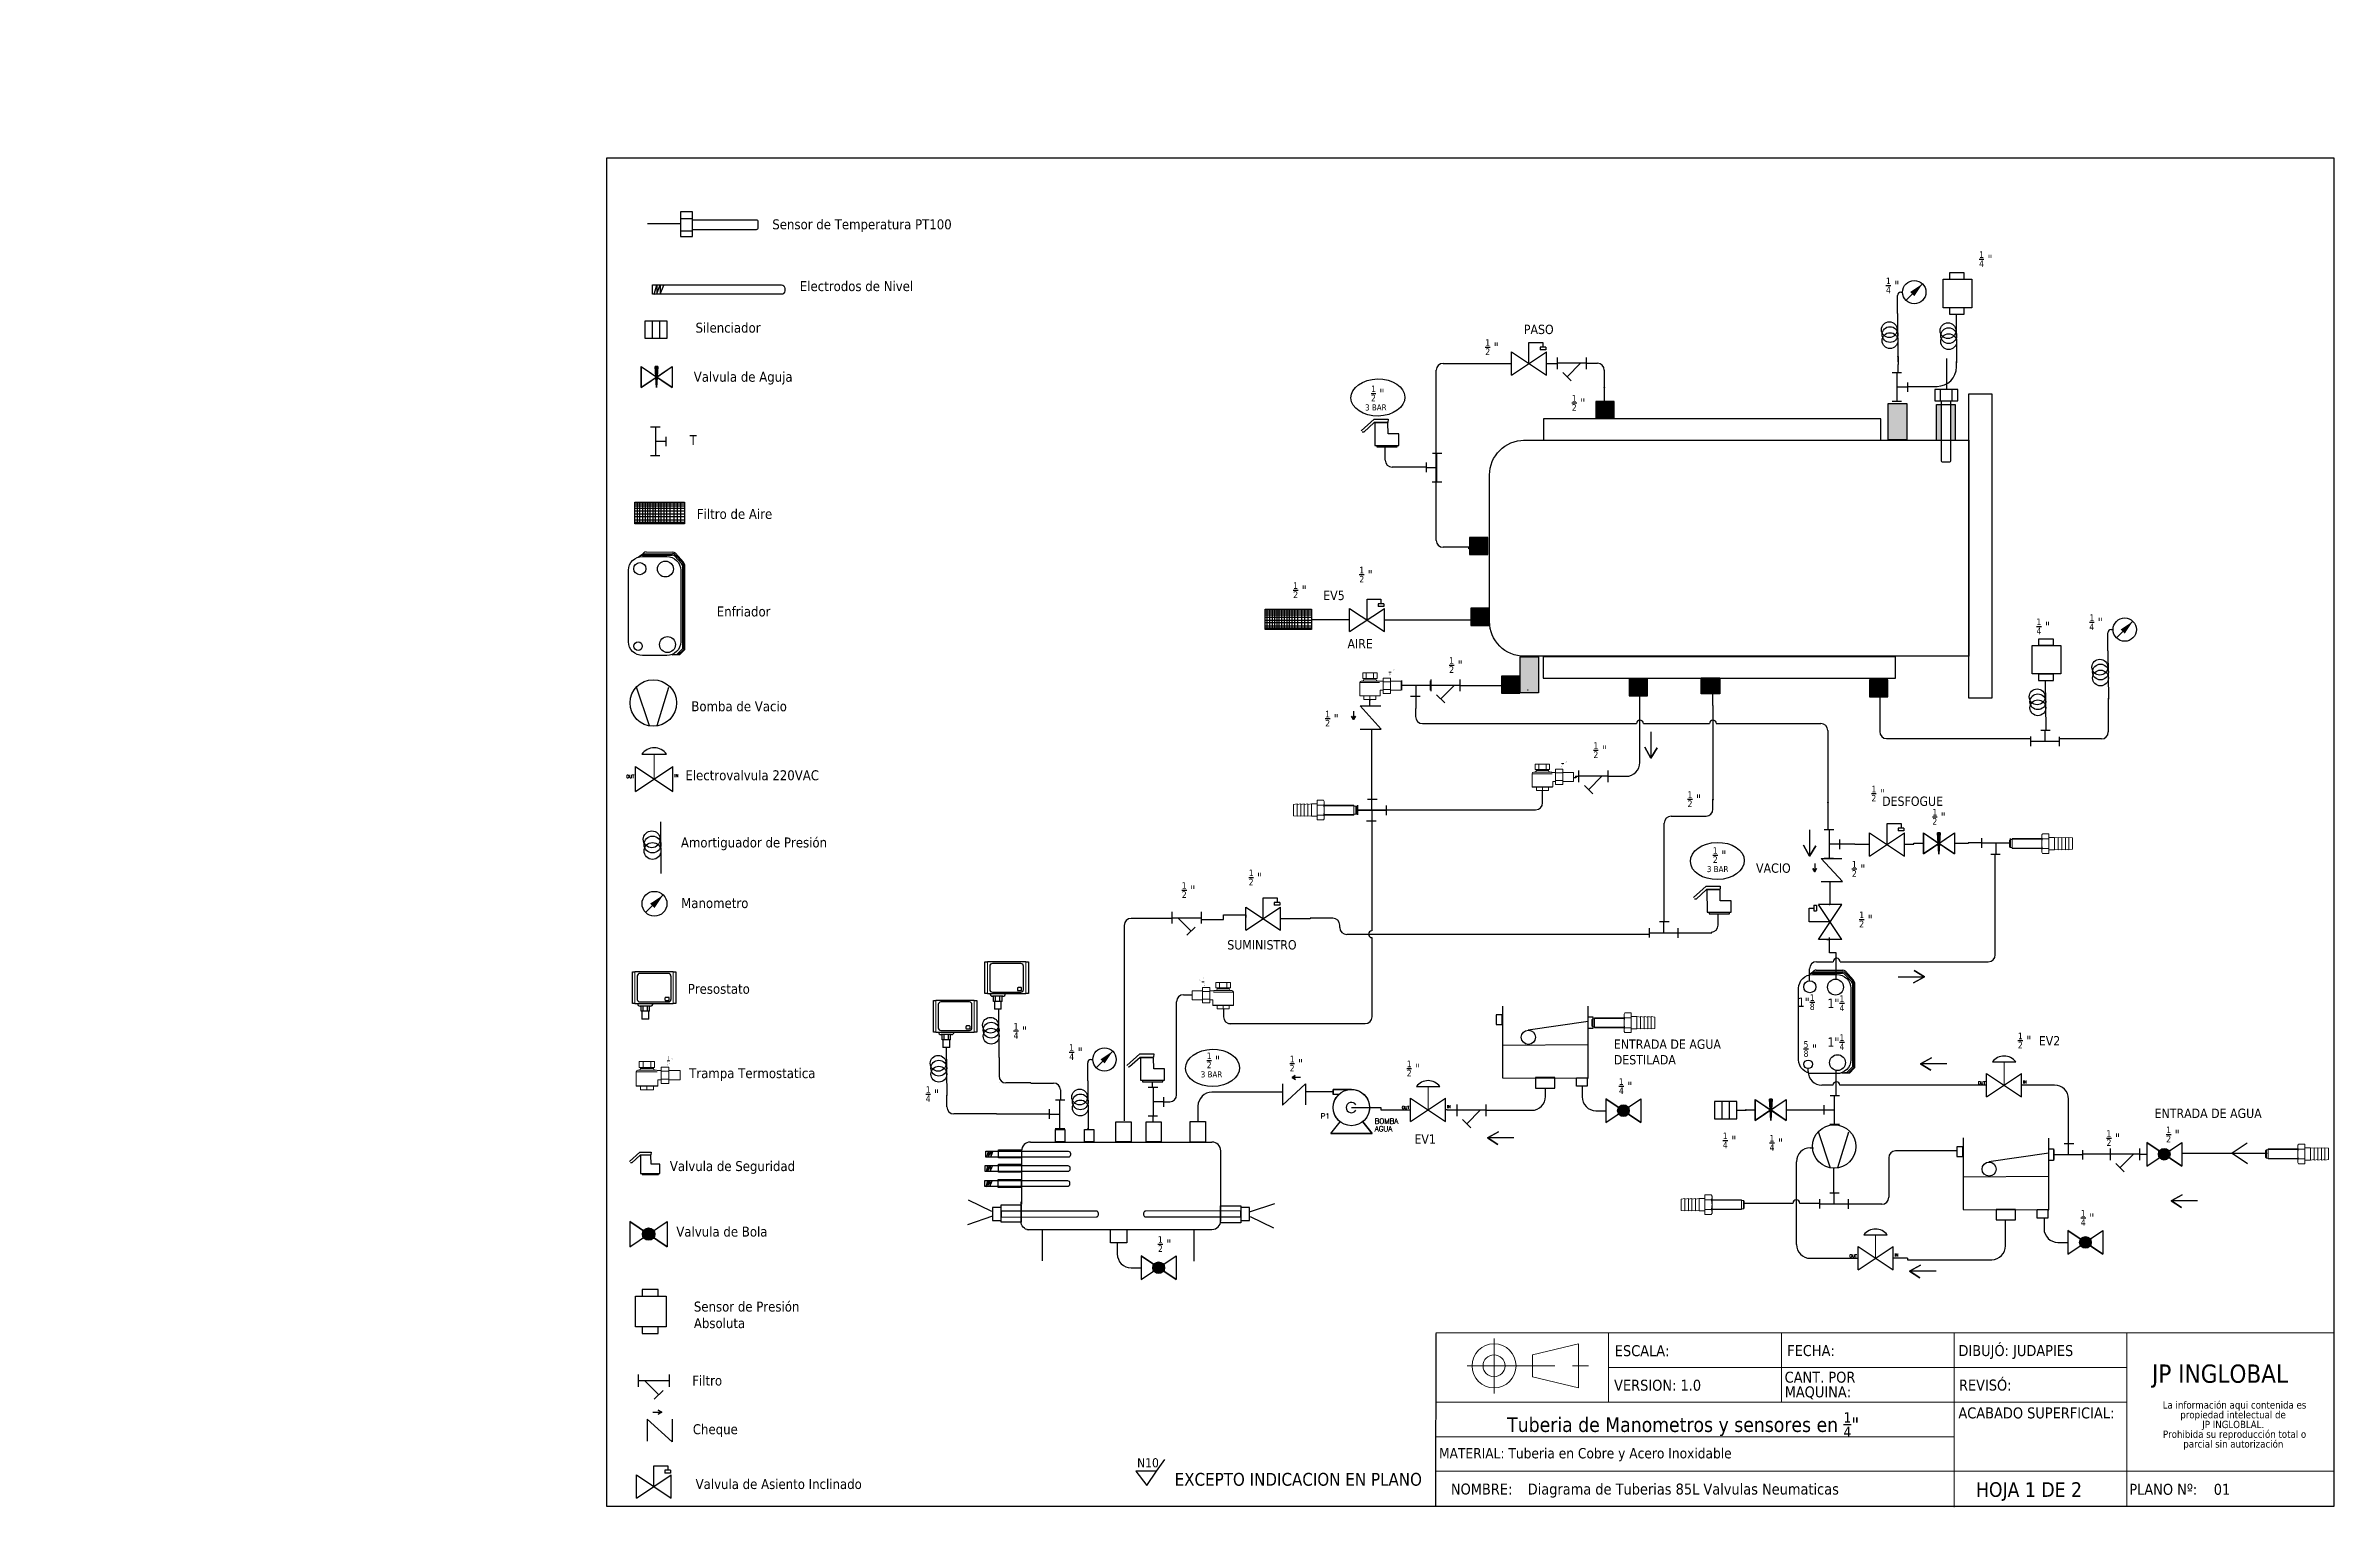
# Model space of a CAD drawing. Header units: millimetres. Extents: x -66 to 265, y 10 to 221.
import ezdxf
from ezdxf.enums import TextEntityAlignment as Align

# ---------------------------------------------------------------- set-up
doc = ezdxf.new("R2010")
doc.units = ezdxf.units.MM
doc.linetypes.add('CENTERX2', pattern=[20.32, 12.7, -2.54, 2.54, -2.54])
doc.linetypes.add('PHANTOM', pattern=[12.7, 6.35, -1.27, 1.27, -1.27, 1.27, -1.27])
for name, color, linetype in [('CONTORNO', 179, 'Continuous'), ('DESC', 250, 'Continuous'), ('SYMS', 7, 'Continuous'), ('TAGS', 250, 'Continuous'), ('TERMS', 123, 'Continuous'), ('WIRENO', 250, 'Continuous'), ('WIRES', 7, 'Continuous')]:
    doc.layers.add(name, color=color, linetype=linetype)
doc.styles.add('SLDTEXTSTYLE0', font='tahoma.ttf')
doc.styles.add('SLDTEXTSTYLE1', font='tahomabd.ttf')
doc.styles.get("Standard").update_dxf_attribs({"font": 'tahoma.ttf'})
doc.styles.add('WD', font='romans.shx')

msp = doc.modelspace()

# ---------------------------------------------------------------- texts
at = {"attachment_point": 1}
for s, width, insert, char_height in [('\\A1;Sensor de Temperatura PT100', 44.8708, (39, 196.15), 1.44), ('\\A1;   {\\H0.7x;\\S1/4;} "', 4.4601, (212.09, 191.52), 1.35), ('\\A1;Electrodos de Nivel', 44.8708, (42.98, 187.21), 1.44), ('\\A1;   {\\H0.7x;\\S1/4;} "', 4.4601, (198.62, 187.72), 1.35), ('\\A1;Silenciador', 19.4431, (27.89, 181.2), 1.44), ('\\A1;PASO', 10.8698, (147.74, 180.91), 1.35), ('\\A1;   {\\H0.7x;\\S1/2;} "', 4.4601, (140.64, 178.8), 1.35), ('\\A1;Valvula de Aguja', 22.4354, (27.63, 174.1), 1.44), ('\\A1;   {\\H0.7x;\\S1/2;\\H1.4286x; }"\\P{\\H0.64815x;  3 BAR}', 4.4601, (124.11, 172.1), 1.35), ('\\A1;   {\\H0.7x;\\S1/2;} "', 4.4601, (153.16, 170.73), 1.35), ('\\A1;T', 44.8708, (27.03, 164.94), 1.44), ('\\A1;Filtro de Aire', 44.8708, (28.08, 154.26), 1.44), ('\\A1;   {\\H0.7x;\\S1/2;} "', 4.4601, (122.41, 145.9), 1.35), ('\\A1;   {\\H0.7x;\\S1/2;} "', 4.4601, (112.85, 143.65), 1.35), ('\\A1;EV5', 10.8698, (118.71, 142.43), 1.35), ('\\A1;Enfriador', 44.8708, (30.96, 140.15), 1.44), ('\\A1;   {\\H0.7x;\\S1/4;} "', 4.4601, (220.4, 138.41), 1.35), ('\\A1;   {\\H0.7x;\\S1/4;} "', 4.4601, (228.05, 139.01), 1.35), ('\\A1;AIRE', 10.8698, (122.22, 135.44), 1.35), ('\\A1;   {\\H0.7x;\\S1/2;} "', 4.4601, (135.42, 132.82), 1.35), ('\\A1;Bomba de Vacio', 44.8708, (27.28, 126.44), 1.44), ('\\A1;   {\\H0.7x;\\S1/2;} "', 4.4601, (117.48, 125.07), 1.35), ('\\A1;   {\\H0.7x;\\S1/2;} "', 4.4601, (156.29, 120.51), 1.35), ('\\A1;Electrovalvula 220VAC', 44.8708, (26.42, 116.46), 1.44), ('\\A1;   {\\H0.7x;\\S1/2;} "', 4.4601, (169.91, 113.42), 1.35), ('\\A1;   {\\H0.7x;\\S1/2;} "', 4.4601, (196.51, 114.22), 1.35), ('\\A1;DESFOGUE', 10.8698, (199.58, 112.66), 1.35), ('\\A1;   {\\H0.7x;\\S1/2;} "', 4.4601, (205.33, 110.86), 1.35), ('\\A1;Amortiguador de Presión', 44.8708, (25.77, 106.74), 1.44), ('\\A1;   {\\H0.7x;\\S1/2;\\H1.4286x; }"\\P{\\H0.64815x;  3 BAR}', 4.4601, (173.57, 105.33), 1.35), ('\\A1;VACIO', 10.8698, (181.34, 102.99), 1.35), ('\\A1;   {\\H0.7x;\\S1/2;} "', 4.4601, (193.69, 103.33), 1.35), ('\\A1;   {\\H0.7x;\\S1/2;} "', 4.4601, (96.73, 100.27), 1.35), ('\\A1;   {\\H0.7x;\\S1/2;} "', 4.4601, (106.41, 102.09), 1.35), ('\\A1;Manometro', 44.8708, (25.81, 97.97), 1.44), ('\\A1;   {\\H0.7x;\\S1/2;} "', 4.4601, (194.75, 96.02), 1.35), ('\\A1;SUMINISTRO', 10.8698, (104.83, 91.89), 1.35), ('\\A1;Presostato', 44.8708, (26.76, 85.57), 1.44), ('\\A1;   1"{\\H0.7x;\\S1/8;\\H1.4286x; }', 4.4601, (185.85, 84.05), 1.35), ('\\A1;   1"{\\H0.7x;\\S1/4;\\H1.4286x; }', 4.4601, (190.15, 83.89), 1.35), ('\\A1;   {\\H0.7x;\\S1/4;} "', 4.4601, (72.39, 79.89), 1.35), ('\\A1;   {\\H0.7x;\\S1/4;} "', 4.4601, (80.44, 76.84), 1.35), ('\\A1;ENTRADA DE AGUA DESTILADA', 17.3292, (160.76, 77.52), 1.35), ('\\A1;{\\H0.7x;\\S5/8;} "', 4.4601, (188.22, 77.28), 1.35), ('\\A1;   1"{\\H0.7x;\\S1/4;\\H1.4286x; }', 4.4601, (190.15, 78.27), 1.35), ('\\A1;   {\\H0.7x;\\S1/2;} "', 4.4601, (217.71, 78.51), 1.35), ('\\A1;EV2', 10.8698, (222.25, 78.01), 1.35), ('\\A1;Trampa Termostatica', 44.8708, (26.97, 73.37), 1.44), ('\\A1;   {\\H0.7x;\\S1/2;\\H1.4286x; }"\\P{\\H0.64815x;  3 BAR}', 4.4601, (100.33, 75.63), 1.35), ('\\A1;   {\\H0.7x;\\S1/2;} "', 4.4601, (112.34, 75.17), 1.35), ('\\A1;   {\\H0.7x;\\S1/2;} "', 4.4601, (129.28, 74.46), 1.35), ('\\A1;   {\\H0.7x;\\S1/4;} "', 4.4601, (59.67, 70.75), 1.35), ('\\A1;   {\\H0.7x;\\S1/4;\\H1.4286x; }"', 4.4601, (159.97, 71.9), 1.35), ('\\A1;ENTRADA DE AGUA', 17.3292, (239, 67.52), 1.35), ('\\A1;EV1', 10.8698, (131.91, 63.79), 1.35), ('\\A1;   {\\H0.7x;\\S1/4;\\H1.4286x; }"', 4.4601, (175.01, 64.05), 1.35), ('\\A1;   {\\H0.7x;\\S1/4;\\H1.4286x; }"', 4.4601, (181.77, 63.7), 1.35), ('\\A1;   {\\H0.7x;\\S1/2;} "', 4.4601, (230.53, 64.4), 1.35), ('\\A1;   {\\H0.7x;\\S1/2;} "', 4.4601, (239.17, 64.92), 1.35), ('\\A1;Valvula de Seguridad', 44.8708, (24.17, 59.93), 1.44), ('\\A1;Valvula de Bola', 44.8708, (25.11, 50.45), 1.44), ('\\A1;   {\\H0.7x;\\S1/4;\\H1.4286x; }"', 4.4601, (226.81, 52.85), 1.35), ('\\A1;   {\\H0.7x;\\S1/2;} "', 4.4601, (93.28, 49.07), 1.35), ('\\A1;Sensor de Presión\\PAbsoluta', 44.8708, (27.65, 39.61), 1.44), ('\\A1;Filtro', 44.8708, (27.41, 28.91), 1.44), ('\\A1;Cheque', 44.8708, (27.5, 21.87), 1.44), ('\\A1;Valvula de Asiento Inclinado', 44.8708, (27.9, 13.94), 1.44)]:
    msp.add_mtext_dynamic_manual_height_columns(s, width=width, gutter_width=1, heights=[0], dxfattribs=dict(at, insert=insert, char_height=char_height))
at = {"color": 7, "linetype": 'Continuous', "lineweight": 0, "attachment_point": 1, "style": 'SLDTEXTSTYLE0'}
for s, insert, char_height in [('ESCALA:', (160.9, 33.3), 1.587), ('FECHA:', (185.85, 33.32), 1.587), ('VERSION: 1.0', (160.8, 28.31), 1.5875), ('REVISÓ:', (210.7, 28.33), 1.587), ('MATERIAL: Tuberia en Cobre y Acero Inoxidable', (135.47, 18.43), 1.5), ('HOJA 1 DE 2', (213.16, 13.48), 2.1167), ('PLANO Nº:    01', (235.35, 13.25), 1.5875)]:
    msp.add_mtext(s, dxfattribs=dict(at, insert=insert, char_height=char_height))
at = {"color": 7, "linetype": 'Continuous', "lineweight": 0, "insert": (135.6, 13.29), "char_height": 1.5875, "width": 77.536, "attachment_point": 1, "style": 'SLDTEXTSTYLE0'}
msp.add_mtext('\\pi-4.7625,l6.35,t12.7;NOMBRE:^IDiagrama de Tuberias 85L Valvulas Neumaticas', dxfattribs=at)
at = {"layer": 'CONTORNO', "color": 7}
for s, insert, char_height, attachment_point, style in [('DIBUJÓ: JUDAPIES', (210.63, 33.32), 1.5875, 1, 'SLDTEXTSTYLE0'), ('\\A1;Tuberia de Manometros y sensores en {\\H0.7x;\\S1/4;}" ', (170.8, 23.59), 2.1167, 2, 'SLDTEXTSTYLE1'), ('ACABADO SUPERFICIAL:', (210.62, 24.3), 1.5875, 1, 'SLDTEXTSTYLE0'), ('EXCEPTO INDICACION EN PLANO', (133, 14.83), 1.8521, 3, 'SLDTEXTSTYLE0')]:
    msp.add_mtext(s, dxfattribs=dict(at, insert=insert, char_height=char_height, attachment_point=attachment_point, style=style))
at = {"layer": 'CONTORNO', "attachment_point": 1}
for s, insert, char_height, style in [('JP INGLOBAL', (238.63, 30.51), 2.6458, 'SLDTEXTSTYLE1'), ('N10', (91.78, 16.96), 1.323, 'SLDTEXTSTYLE0')]:
    msp.add_mtext(s, dxfattribs=dict(at, insert=insert, char_height=char_height, style=style))

# ---------------------------------------------------------------- blocks, each defined once
blk = doc.blocks.new('SW_NOTE_2')
at = {"layer": 'CONTORNO', "color": 0, "char_height": 1.0583, "attachment_point": 2, "style": 'SLDTEXTSTYLE0'}
for s, insert in [('La información aqui contenida es ', (10.29, 1.34)), ('Prohibida su reproducción total o ', (10.3, -2.89)), ('propiedad intelectual de', (10.08, -0.07)), ('JP INGLOBLAL.', (10.1, -1.48)), ('parcial sin autorización', (10.12, -4.3))]:
    blk.add_mtext(s, dxfattribs=dict(at, insert=insert))
blk = doc.blocks.new('SW_NOTE_4')
at = {"color": 0, "linetype": 'Continuous', "lineweight": 0, "char_height": 1.587, "attachment_point": 1, "style": 'SLDTEXTSTYLE0'}
for s, insert in [('CANT. POR ', (0, 2.02)), ('MAQUINA:', (0, -0.1))]:
    blk.add_mtext(s, dxfattribs=dict(at, insert=insert))
blk = doc.blocks.new('HGVA1_DIAPHRAGM_VALVE2')
at = {"color": 7, "linetype": 'Continuous', "lineweight": 0, "ltscale": 3.2258}
for p, q in [((-0.25, 0.5), (0.25, 0.5)), ((0, 0), (0, 0.5))]:
    blk.add_line(p, q, dxfattribs=at)
for p, q in [((-0.375, -0.25), (-0.375, 0.25)), ((-0.375, -0.25), (0.375, 0.25)), ((-0.375, 0.25), (0.375, -0.25)), ((0.375, -0.25), (0.375, 0.25))]:
    blk.add_line(p, q)
at = {"ltscale": 25.4, "flags": 128}
blk.add_lwpolyline([(0.25, 0.5, 0.5), (-0.25, 0.5)], format="xyb", close=True, dxfattribs=at)
at = {"style": 'WD', "flags": 1}
for tag, p in [('TAG1', (-0.469, 0.378)), ('INST', (-0.469, 0.748)), ('LOC', (-0.469, 0.587))]:
    blk.add_attdef(tag, text='', height=0.125, dxfattribs=at).set_placement(p, align=Align.RIGHT)
at = {"style": 'WD'}
blk.add_attdef('TERM01', text='', height=0.0625, dxfattribs=at).set_placement((-0.399, 0.018), align=Align.RIGHT)
for tag, p, height in [('X4TERM01', (-0.375, 0), 0.005), ('X1TERM02', (0.375, 0), 0.005), ('TERM02', (0.406, 0.036), 0.0625), ('RATING1', (0.388, -0.162), 0.125), ('DESC1', (0.388, -0.378), 0.125), ('DESC2', (0.388, -0.562), 0.125), ('WDTAGALT', (0.388, -0.907), 0.125), ('DESC3', (0.388, -0.752), 0.125)]:
    blk.add_attdef(tag, p, '', height=height, dxfattribs=at)
blk.add_attdef('XREF', text='', height=0.0625, rotation=0.0625, dxfattribs=at).set_placement((0.518, 0.271), align=Align.TOP_CENTER)
at = {"style": 'WD', "flags": 1}
for tag, p in [('WDTYPE', (-0.154, -0.127)), ('FAMILY', (-0.143, -0.17)), ('CAT', (-0.143, -0.215)), ('MFG', (-0.141, -0.246)), ('ASSYCODE', (-0.113, -0.275))]:
    blk.add_attdef(tag, text='', height=0.01, dxfattribs=at).set_placement(p, align=Align.CENTER)
blk = doc.blocks.new('HME1_PRESS_M')
blk.add_line((0.036, -0.088), (0.213, 0.089))
blk.add_circle((0.125, 0), 0.125)
blk.add_solid([(0.082, 0.002), (0.126, -0.042), (0.213, 0.089)])
at = {"style": 'WD', "width": 0.7}
for tag, p in [('INST', (0.125, 0.5)), ('LOC', (0.125, 0.344)), ('TAG1', (0.125, 0.188)), ('DESC1', (0.125, -0.344)), ('DESC2', (0.125, -0.5)), ('WDTAGALT', (0.125, -0.812)), ('DESC3', (0.125, -0.656))]:
    blk.add_attdef(tag, text='', height=0.125, dxfattribs=at).set_placement(p, align=Align.CENTER)
blk.add_attdef('TERM01', text='', height=0.0625, dxfattribs=at).set_placement((-0.032, 0.031), align=Align.RIGHT)
at = {"style": 'WD'}
for tag, p, height, flags in [('X4TERM01', (0, 0), 0.005, 1), ('WDTYPE', (0.062, 0.062), 0.01, 1), ('WDBLKNAM', (0.134, 0.001), 0.01, 9), ('X1TERM02', (0.248, 0), 0.005, 1), ('FAMILY', (0.13, -0.035), 0.01, 9)]:
    blk.add_attdef(tag, p, '', height=height, dxfattribs=dict(at, flags=flags))
at = {"style": 'WD', "width": 0.7}
for tag, p, height in [('TERM02', (0.28, 0.031), 0.0625), ('RATING1', (0.281, -0.188), 0.125)]:
    blk.add_attdef(tag, p, '', height=height, dxfattribs=at)
at = {"style": 'WD'}
blk.add_attdef('XREF', text='', height=0.0625, dxfattribs=at).set_placement((-0.031, -0.125), align=Align.RIGHT)
at = {"linetype": 'Continuous', "style": 'WD', "flags": 9}
for tag, p in [('MFG', (0.128, -0.085)), ('ASSYCODE', (0.13, -0.103)), ('CAT', (0.13, -0.066))]:
    blk.add_attdef(tag, p, '', height=0.01, dxfattribs=at)
blk = doc.blocks.new('Trampo')
for points in [[(117.7, 258.3), (117.2, 257.8), (116.2, 257.8), (115.7, 257.3), (115.7, 256.3), (117.7, 256.3), (117.7, 256.3), (115.6, 256.3), (115.6, 257.3), (116.2, 257.9), (117.2, 257.9), (117.7, 258.4), (117.7, 258.9), (117.2, 259.3), (116.2, 259.3), (115.7, 258.8), (115.6, 258.9), (116.2, 259.4), (117.2, 259.4), (117.7, 258.9)], [(117.2, 260.5), (116.2, 260.5), (116.2, 260.5), (116.6, 260.5), (116.6, 263.5), (116.2, 263), (116.1, 263.1), (116.7, 263.6), (116.7, 263.6), (116.7, 260.5), (117.2, 260.5)], [(119.7, 262.2), (119, 260.7), (118.9, 260.7), (119.6, 262.2)], [(120.5, 262.2), (119.7, 260.7), (119.6, 260.7), (120.4, 262.2)]]:
    blk.add_hatch(color=7).paths.add_polyline_path(points)
at = {"color": 7, "linetype": 'Continuous', "lineweight": 15}
for points in [[(93.1, 259.5), (105.5, 259.5), (105.5, 254.7), (93.1, 254.7)], [(93.1, 254.7), (93.1, 259.5), (93.1, 259.5)], [(96.2, 254.7), (96.2, 259.5), (96.2, 259.5)], [(102.4, 254.7), (102.4, 259.5), (102.4, 259.5)], [(90.5, 251.1), (90.5, 239.8), (90.5, 239.8)], [(92, 252.5), (106.7, 252.5), (106.7, 252.5)], [(94.2, 254.7), (94.2, 254), (94.2, 254)], [(104.5, 254), (104.5, 254.7), (104.5, 254.7)], [(110.7, 252.3), (107.4, 252.3), (107.4, 252.3)], [(108.2, 239.8), (108.2, 244.6), (108.2, 244.6)], [(108.2, 244.6), (110.7, 244.6), (110.7, 244.6)], [(117, 255), (110.7, 255), (110.7, 241.9), (117, 241.9)], [(117, 251.8), (110.7, 251.8), (110.7, 251.8)], [(117, 245.2), (110.7, 245.2), (110.7, 245.2)], [(117, 255), (117, 241.9), (117, 241.9)], [(126.1, 252.3), (117, 252.3), (117, 252.3)], [(117, 244.6), (126.1, 244.6), (126.1, 244.6)], [(126.1, 252.3), (126.1, 244.6), (126.1, 244.6)], [(107.9, 239.7), (90.7, 239.7), (90.7, 239.7)], [(104.5, 239.7), (104.5, 236.7), (94.2, 236.7), (94.2, 239.7)], [(99.3, 239.7), (99.3, 236.7), (99.3, 236.7)]]:
    blk.add_lwpolyline(points, dxfattribs=at)
at = {"color": 7, "linetype": 'Continuous', "lineweight": 20}
blk.add_lwpolyline([(115.6, 260), (117.7, 260), (117.7, 260)], dxfattribs=at)
at = {"color": 8, "linetype": 'Continuous', "lineweight": 15}
for points in [[(107.6, 251.1), (90.5, 251.1), (90.5, 251.1)], [(94.2, 254), (104.5, 254), (104.5, 254)], [(90.5, 239.8), (108.2, 239.8), (108.2, 239.8)]]:
    blk.add_lwpolyline(points, dxfattribs=at)
at = {"color": 7, "linetype": 'Continuous', "lineweight": 15}
for points in [[(91.9, 252.5), (91.1, 252.5), (90.5, 251.9), (90.5, 251.1)], [(92.7, 252.5), (93.5, 252.5), (94.1, 253.2), (94.1, 254)], [(104.5, 254), (104.5, 253.2), (105.1, 252.5), (105.9, 252.5)], [(107.4, 252.3), (107.1, 252.5), (106.9, 252.5), (106.6, 252.5)], [(90.5, 239.9), (90.5, 239.7), (90.6, 239.7), (90.7, 239.7)], [(107.9, 239.7), (108, 239.7), (108.1, 239.7), (108.1, 239.9)]]:
    blk.add_open_spline(points, degree=3, dxfattribs=at)
blk = doc.blocks.new('HGVA1_BALL_VALVE')
h = blk.add_hatch(color=256)
edge = h.paths.add_edge_path()
edge.add_arc((0, 0), 0.125, 0, 360)
at = {"ltscale": 3.2258}
for p, q in [((-0.375, 0.254), (0.375, -0.254)), ((-0.375, -0.254), (0.375, 0.254)), ((-0.375, 0.254), (-0.375, -0.254)), ((0.375, 0.254), (0.375, -0.254))]:
    blk.add_line(p, q, dxfattribs=at)
at = {"ltscale": 25.4, "flags": 128}
blk.add_lwpolyline([(0.375, 0.254), (0.375, -0.254), (-0.375, 0.254), (-0.375, -0.254)], close=True, dxfattribs=at)
at = {"ltscale": 3.2258}
blk.add_circle((0, 0), 0.125, dxfattribs=at)
at = {"ltscale": 25.4}
blk.add_circle((0, 0), 0.125, dxfattribs=at)
at = {"style": 'WD', "flags": 1}
for tag, height, p in [('LOC', 0.125, (0.011, 0.516)), ('INST', 0.125, (0.028, 0.678)), ('TAG1', 0.125, (0, 0.307)), ('FAMILY', 0.01, (-0.482, -0.121)), ('WDTYPE', 0.01, (-0.475, -0.062)), ('CAT', 0.01, (-0.482, -0.165)), ('MFG', 0.01, (-0.481, -0.197)), ('ASSYCODE', 0.01, (-0.453, -0.226))]:
    blk.add_attdef(tag, text='', height=height, dxfattribs=at).set_placement(p, align=Align.CENTER)
at = {"style": 'WD'}
blk.add_attdef('TERM01', text='', height=0.0625, dxfattribs=at).set_placement((-0.399, 0.018), align=Align.RIGHT)
for tag, p, height in [('X4TERM01', (-0.375, 0), 0.005), ('X8TERM02', (0, 0), 0.005), ('TERM02', (0.052, -0.037), 0.0625), ('X1TERM03', (0.375, 0), 0.005), ('TERM03', (0.406, 0.036), 0.0625), ('RATING1', (0.409, -0.162), 0.125), ('DESC1', (0.409, -0.341), 0.125), ('DESC2', (0.409, -0.525), 0.125), ('WDTAGALT', (0.409, -0.873), 0.125), ('DESC3', (0.409, -0.715), 0.125)]:
    blk.add_attdef(tag, p, '', height=height, dxfattribs=at)
blk.add_attdef('XREF', text='', height=0.0625, rotation=0.0625, dxfattribs=at).set_placement((0.541, 0.293), align=Align.TOP_CENTER)
blk = doc.blocks.new('HST1_STRAINER_Y_TYPE')
at = {"ltscale": 3.2258}
for p, q in [((0, 0.125), (0, -0.125)), ((0.625, 0.125), (0.625, -0.125)), ((0, 0), (0.625, 0)), ((0.125, 0), (0.412, -0.287)), ((0.324, -0.376), (0.501, -0.199))]:
    blk.add_line(p, q, dxfattribs=at)
at = {"style": 'WD', "flags": 1}
for tag, height, p in [('TAG1', 0.125, (0.324, 0.34)), ('LOC', 0.125, (0.306, 0.549)), ('INST', 0.125, (0.33, 0.71)), ('FAMILY', 0.01, (1.09, 0.044)), ('CAT', 0.01, (1.09, -0.001)), ('WDTYPE', 0.01, (1.102, -0.093)), ('MFG', 0.01, (1.092, -0.032)), ('ASSYCODE', 0.01, (1.12, -0.061))]:
    blk.add_attdef(tag, text='', height=height, dxfattribs=at).set_placement(p, align=Align.CENTER)
at = {"style": 'WD'}
for tag, height, p in [('WDTAGALT', 0.125, (0.035, 0.2)), ('TERM01', 0.0625, (-0.024, 0.018))]:
    blk.add_attdef(tag, text='', height=height, dxfattribs=at).set_placement(p, align=Align.RIGHT)
for tag, p, height in [('X4TERM01', (0, 0), 0.005), ('RATING1', (0.6, 0.18), 0.125), ('X1TERM03', (0.625, 0), 0.005), ('TERM03', (0.632, 0.013), 0.0625), ('DESC1', (-0.666, -0.258), 0.125), ('DESC2', (-0.666, -0.442), 0.125), ('X8TERM02', (0.412, -0.287), 0.005), ('TERM02', (0.447, -0.365), 0.0625), ('DESC3', (-0.666, -0.632), 0.125)]:
    blk.add_attdef(tag, p, '', height=height, dxfattribs=at)
blk.add_attdef('XREF', text='', height=0.0625, rotation=0.0625, dxfattribs=at).set_placement((0.649, -0.434), align=Align.TOP_CENTER)
blk = doc.blocks.new('ColaMarrano')
at = {"layer": 'WIRENO'}
blk.add_line((96.3, 200.92), (96.42, 188.45), dxfattribs=at)
for centre in [(94.22, 196.73), (94.4, 195.47), (94.4, 193.92)]:
    blk.add_circle(centre, 2.03, dxfattribs=at)
blk = doc.blocks.new('Bomba Vacio')
at = {"layer": 'WIRENO'}
for p, q in [((222.52, 152.69), (218.83, 163.9)), ((224.82, 152.84), (228.2, 163.9))]:
    blk.add_line(p, q, dxfattribs=at)
blk.add_circle((223.65, 159.36), 6.72, dxfattribs=at)
blk = doc.blocks.new('Filtro')
at = {"layer": 'WIRENO'}
for p, q in [((95.97, 119.72), (103.12, 119.72)), ((95.97, 119.41), (103.12, 119.41)), ((96.25, 119.99), (96.25, 116.83)), ((96.62, 119.95), (96.62, 116.79)), ((97.03, 119.95), (97.03, 116.79)), ((97.4, 119.95), (97.4, 116.79)), ((97.77, 119.99), (97.77, 116.83)), ((98.1, 119.99), (98.1, 116.83)), ((98.51, 119.99), (98.51, 116.83)), ((98.88, 119.95), (98.88, 116.79)), ((99.33, 119.99), (99.33, 116.83)), ((99.7, 119.99), (99.7, 116.83)), ((100.11, 119.99), (100.11, 116.83)), ((100.52, 119.99), (100.52, 116.83)), ((100.98, 119.99), (100.98, 116.83)), ((101.59, 119.99), (101.59, 116.83)), ((102.04, 119.99), (102.04, 116.83)), ((102.54, 119.99), (102.54, 116.83)), ((95.97, 119.07), (103.12, 119.07)), ((95.97, 118.71), (103.12, 118.71)), ((95.97, 118.27), (103.12, 118.27)), ((95.97, 117.88), (103.12, 117.88)), ((95.97, 117.41), (103.12, 117.41)), ((95.97, 117.08), (103.12, 117.08))]:
    blk.add_line(p, q, dxfattribs=at)
blk.add_lwpolyline([(95.95, 119.98), (103.11, 119.98), (103.11, 116.82), (95.95, 116.82)], close=True, dxfattribs=at)
blk = doc.blocks.new('Nivel')
at = {"layer": 'WIRENO'}
for p, q in [((103.38, 60.01), (103.74, 61.39)), ((103.74, 61.39), (103.74, 60.1)), ((103.74, 60.1), (104.25, 61.39)), ((104.25, 61.39), (104.25, 60.07)), ((104.25, 60.07), (104.74, 61.36))]:
    blk.add_line(p, q, dxfattribs=at)
blk.add_lwpolyline([(103.12, 61.39), (121.77, 61.39, -0.414214), (122.27, 60.89), (122.27, 60.54, -0.414214), (121.77, 60.04), (103.12, 60.04)], format="xyb", close=True, dxfattribs=at)
blk = doc.blocks.new('PT100')
at = {"layer": 'WIRENO'}
for p, q in [((92, 59.72), (95.38, 59.72)), ((92.1, 58.19), (82.46, 58.19)), ((92, 56.1), (95.38, 56.1))]:
    blk.add_line(p, q, dxfattribs=at)
blk.add_lwpolyline([(95.5, 61.6), (92, 61.6), (92, 54.47), (95.5, 54.47)], close=True, dxfattribs=at)
blk.add_lwpolyline([(95.5, 59.35), (113.92, 59.35, -0.414214), (114.42, 58.85), (114.42, 56.97, -0.414214), (113.92, 56.47), (95.5, 56.47)], format="xyb", close=True, dxfattribs=at)
blk = doc.blocks.new('check')
at = {"layer": 'WIRENO'}
for p, q in [((68.66, 166.54), (69.94, 166.54)), ((69.94, 166.54), (69.41, 166.25)), ((69.41, 166.25), (69.94, 166.54)), ((69.94, 166.54), (69.44, 166.85)), ((69.44, 166.85), (69.93, 166.54)), ((71.43, 162.27), (67.85, 165.55)), ((67.85, 165.55), (67.85, 162.36)), ((71.43, 165.55), (71.43, 162.27))]:
    blk.add_line(p, q, dxfattribs=at)
blk = doc.blocks.new('TRANSMISORPRESIO')
at = {"layer": 'WIRENO'}
for points in [[(167.67, 196.57), (172.08, 196.57), (172.08, 192.17), (167.67, 192.17)], [(168.65, 196.59), (170.93, 196.59), (170.93, 197.56), (168.65, 197.56)], [(168.65, 191.17), (170.93, 191.17), (170.93, 192.15), (168.65, 192.15)]]:
    blk.add_lwpolyline(points, close=True, dxfattribs=at)
blk = doc.blocks.new('SAFETY')
at = {"layer": 'WIRENO'}
for p, q in [((90.56, 155.92), (92.05, 157.26)), ((92.08, 156.85), (90.86, 155.76)), ((92.05, 157.26), (93.67, 157.26)), ((93.65, 156.88), (92.08, 156.85)), ((92.13, 156.84), (92.15, 154.22)), ((93.65, 156.83), (92.15, 156.83)), ((93.67, 157.26), (93.65, 156.88)), ((93.67, 155.56), (93.65, 156.83)), ((90.86, 155.76), (90.69, 155.74)), ((92.15, 154.22), (94.91, 154.22)), ((92.37, 154.22), (92.37, 154.04)), ((92.37, 154.04), (94.73, 154.04)), ((94.91, 155.56), (93.67, 155.56)), ((94.73, 154.04), (94.73, 154.22)), ((94.91, 154.22), (94.91, 155.56))]:
    blk.add_line(p, q, dxfattribs=at)
blk = doc.blocks.new('Enfriador')
at = {"layer": 'WIRENO'}
for p, q in [((76.26, 111.34), (76.63, 111.64)), ((76.63, 111.64), (81.18, 111.64)), ((76.64, 111.66), (76.9, 111.86)), ((76.9, 111.86), (81.23, 111.86)), ((76.92, 111.85), (77.07, 111.98)), ((77.4, 112.11), (81.25, 112.09)), ((81.54, 111.48), (82.5, 110.46)), ((81.6, 111.7), (82.68, 110.55)), ((81.62, 111.92), (82.8, 110.62)), ((82.64, 110.12), (82.64, 98.09)), ((82.81, 110.21), (82.83, 98)), ((82.93, 110.28), (82.95, 97.94)), ((81.83, 97.28), (81.1, 97.21)), ((82.04, 97.21), (81.17, 97.18)), ((82.64, 98.09), (81.83, 97.28)), ((82.22, 97.21), (81.97, 97.21)), ((82.83, 98), (82.04, 97.21)), ((82.95, 97.94), (82.22, 97.21))]:
    blk.add_line(p, q, dxfattribs=at)
blk.add_lwpolyline([(76.85, 111.46), (80.39, 111.46, -0.414214), (82.39, 109.46), (82.39, 99.12, -0.414214), (80.39, 97.12), (76.85, 97.12, -0.414214), (74.85, 99.12), (74.85, 109.46, -0.414214)], format="xyb", close=True, dxfattribs=at)
for centre, radius in [((76.48, 109.69), 0.873), ((80.18, 109.64), 1.15), ((80.48, 98.71), 1.15), ((76.22, 98.47), 0.619)]:
    blk.add_circle(centre, radius, dxfattribs=at)
for centre, start, end in [((77.4, 111.61), 89.7511, 131.1584), ((81.18, 111.14), 43.3911, 90), ((81.23, 111.36), 43.2563, 90), ((81.25, 111.59), 42.2685, 89.7511), ((82.14, 110.12), 0, 43.3911), ((82.31, 110.21), 0.0807, 43.2563), ((82.43, 110.28), 0.0522, 42.2685)]:
    blk.add_arc(centre, 0.5, start, end, dxfattribs=at)
blk = doc.blocks.new('HFI1_DRAIN_SILENCER')
for p, q in [((0.32, 0.125), (0, 0.125)), ((0, 0.125), (0, -0.125)), ((0.106, 0.125), (0.106, -0.125)), ((0.213, -0.125), (0.213, 0.125)), ((0.32, -0.125), (0.32, 0.125)), ((0, -0.125), (0.32, -0.125))]:
    blk.add_line(p, q)
at = {"style": 'WD'}
for tag, height, p in [('WDTAGALT', 0.125, (0.067, 0.187)), ('TERM01', 0.0625, (-0.025, 0.02))]:
    blk.add_attdef(tag, text='', height=height, dxfattribs=at).set_placement(p, align=Align.RIGHT)
for tag, p, height in [('X4TERM01', (0, 0), 0.005), ('RATING1', (0.105, 0.185), 0.125), ('X1TERM02', (0.32, 0), 0.005), ('TERM02', (0.327, 0.013), 0.0625), ('DESC1', (-0.829, -0.4), 0.125), ('DESC2', (-0.829, -0.584), 0.125), ('DESC3', (-0.829, -0.774), 0.125)]:
    blk.add_attdef(tag, p, '', height=height, dxfattribs=at)
at = {"style": 'WD', "flags": 1}
for tag, height, p in [('INST', 0.125, (0.357, -0.303)), ('FAMILY', 0.01, (0.391, -0.029)), ('CAT', 0.01, (0.391, -0.073)), ('MFG', 0.01, (0.393, -0.104)), ('ASSYCODE', 0.01, (0.421, -0.134)), ('WDTYPE', 0.01, (0.548, -0.276)), ('TAG1', 0.125, (0.352, -0.673)), ('LOC', 0.125, (0.334, -0.464))]:
    blk.add_attdef(tag, text='', height=height, dxfattribs=at).set_placement(p, align=Align.CENTER)
at = {"style": 'WD'}
blk.add_attdef('XREF', text='', height=0.0625, rotation=0.0625, dxfattribs=at).set_placement((0.642, -0.084), align=Align.TOP_CENTER)
blk = doc.blocks.new('HGVA1_NEADLE_VALVE')
blk.add_hatch(color=256).paths.add_polyline_path([(-0.034, 0.255), (0.03, 0.255), (-0.002, -0.255)])
at = {"ltscale": 3.2258}
for p, q in [((-0.375, 0.254), (0.375, -0.254)), ((-0.375, -0.254), (0.375, 0.254)), ((-0.375, 0.254), (-0.375, -0.254)), ((0.03, 0.255), (-0.034, 0.255)), ((-0.034, 0.255), (-0.002, -0.255)), ((0.03, 0.255), (-0.002, -0.255)), ((0.375, 0.254), (0.375, -0.254))]:
    blk.add_line(p, q, dxfattribs=at)
at = {"ltscale": 25.4, "flags": 128}
for points in [[(-0.375, -0.254), (-0.375, 0.254), (0, 0)], [(-0.034, 0.255), (0.03, 0.255), (-0.002, -0.255)], [(0.375, 0.254), (0.375, -0.254), (0, 0)]]:
    blk.add_lwpolyline(points, close=True, dxfattribs=at)
at = {"style": 'WD', "flags": 1}
for tag, height, p in [('LOC', 0.125, (0.009, 0.52)), ('INST', 0.125, (0.026, 0.682)), ('TAG1', 0.125, (-0.002, 0.311)), ('FAMILY', 0.01, (-0.145, -0.188)), ('CAT', 0.01, (-0.145, -0.232)), ('MFG', 0.01, (-0.143, -0.263)), ('ASSYCODE', 0.01, (-0.115, -0.293)), ('WDTYPE', 0.01, (-0.122, -0.14))]:
    blk.add_attdef(tag, text='', height=height, dxfattribs=at).set_placement(p, align=Align.CENTER)
at = {"style": 'WD'}
blk.add_attdef('TERM01', text='', height=0.0625, dxfattribs=at).set_placement((-0.399, 0.018), align=Align.RIGHT)
for tag, p, height in [('X4TERM01', (-0.375, 0), 0.005), ('X1TERM02', (0.375, 0), 0.005), ('TERM02', (0.406, 0.036), 0.0625), ('RATING1', (0.399, -0.148), 0.125), ('DESC1', (0.399, -0.313), 0.125), ('DESC2', (0.399, -0.497), 0.125), ('WDTAGALT', (0.399, -0.858), 0.125), ('DESC3', (0.399, -0.686), 0.125)]:
    blk.add_attdef(tag, p, '', height=height, dxfattribs=at)
blk.add_attdef('XREF', text='', height=0.0625, rotation=0.0625, dxfattribs=at).set_placement((0.516, 0.298), align=Align.TOP_CENTER)
blk = doc.blocks.new('TNueva')
at = {"layer": 'WIRENO'}
for p, q in [((225.17, 74.25), (225.17, 75.16)), ((227.06, 75.75), (226.14, 75.75)), ((226.56, 74.71), (226.56, 75.74)), ((227.95, 74.23), (227.95, 75.15)), ((225.18, 74.71), (227.93, 74.71))]:
    blk.add_line(p, q, dxfattribs=at)
blk = doc.blocks.new('RESERVA')
at = {"layer": 'WIRENO'}
for p, q in [((301.32, 73.69), (301.32, 59.85)), ((317.89, 70.73), (306.31, 69.05)), ((317.87, 59.8), (317.87, 73.64)), ((301.36, 66.16), (317.9, 66.3)), ((301.32, 59.85), (317.87, 59.8))]:
    blk.add_line(p, q, dxfattribs=at)
for points in [[(317.85, 71.6), (318.75, 71.6), (318.75, 69.35), (317.85, 69.35)], [(307.72, 57.86), (311.45, 57.86), (311.45, 59.9), (307.72, 59.9)]]:
    blk.add_lwpolyline(points, close=True, dxfattribs=at)
blk.add_circle((306.35, 67.67), 1.37, dxfattribs=at)
blk = doc.blocks.new('RESERVORIO')
at = {"layer": 'WIRENO'}
for points in [[(211.28, 62), (210.41, 62), (210.41, 60.61), (211.28, 60.61)], [(222.01, 52.91), (223.54, 52.91), (223.54, 51.68), (222.01, 51.68)]]:
    blk.add_lwpolyline(points, close=True, dxfattribs=at)
at = {"layer": 'WIRENO', "xscale": 0.75, "yscale": 0.75, "zscale": 0.75}
blk.add_blockref('RESERVA', (-14.7, 8.02), dxfattribs=at)
blk = doc.blocks.new('WDDOT')
for radius in [0.03, 0.0187, 0.00929]:
    blk.add_circle((0, 0), radius)
blk = doc.blocks.new('calderin')
for p, q in [((180.25, 72.34), (180.25, 65.19)), ((214.53, 72.24), (214.53, 65.08))]:
    blk.add_line(p, q)
for points in [[(185.43, 92.04), (183.27, 92.04), (183.27, 94.89), (185.43, 94.89)], [(191.98, 92.04), (189.82, 92.04), (189.82, 94.89), (191.98, 94.89)], [(196.96, 92.04), (196.94, 96.57), (200.37, 96.57), (200.38, 92.04)], [(203.75, 92.04), (203.77, 96.56), (207.19, 96.56), (207.18, 92.04)], [(213.74, 92.03), (213.75, 96.67), (217.17, 96.67), (217.17, 92.03)]]:
    blk.add_lwpolyline(points, close=True)
at = {"layer": 'WIRENO'}
for p, q in [((175.61, 90.03), (175.58, 77.95)), ((177.61, 92.03), (218.66, 92.03)), ((220.66, 74.26), (220.66, 90.03)), ((176.8, 72.26), (218.66, 72.26))]:
    blk.add_line(p, q, dxfattribs=at)
for points in [[(170.4, 90.24), (175.61, 90.24), (175.61, 88.43), (170.4, 88.43)], [(170.35, 83.57), (175.56, 83.57), (175.56, 81.76), (170.35, 81.76)], [(170.39, 87.01), (175.6, 87.01), (175.6, 85.2), (170.39, 85.2)], [(175.52, 73.92), (170.98, 73.92), (170.98, 77.82), (175.52, 77.82)], [(225.17, 73.73), (220.63, 73.73), (220.63, 77.63), (225.17, 77.63)], [(195.75, 72.25), (199.43, 72.25), (199.43, 69.27), (195.75, 69.27)]]:
    blk.add_lwpolyline(points, close=True, dxfattribs=at)
blk.add_lwpolyline([(177.19, 72.15), (177.22, 72.14, -0.37328), (175.5, 74.12), (175.5, 78.48)], format="xyb", dxfattribs=at)
for centre, start, end in [((177.61, 90.03), 90, 180), ((218.66, 90.03), 0, 90), ((218.66, 74.26), 270, 0)]:
    blk.add_arc(centre, 2, start, end, dxfattribs=at)
blk = doc.blocks.new('Resistencia')
at = {"layer": 'WIRENO'}
for p, q in [((112.43, 57.1), (106.77, 55.17)), ((112.31, 58.18), (107.01, 60.71))]:
    blk.add_line(p, q, dxfattribs=at)
blk.add_lwpolyline([(114.4, 59.08), (112.46, 59.08), (112.46, 56.11), (114.4, 56.11)], close=True, dxfattribs=at)
blk.add_lwpolyline([(135.9, 58.24), (114.42, 58.21), (114.42, 56.89), (135.9, 56.92, 0.414214), (136.4, 57.42), (136.4, 57.74, 0.414214)], format="xyb", close=True, dxfattribs=at)
blk = doc.blocks.new('HP1_CENTRIFUGAL_PUMP1')
at = {"ltscale": 3.2258}
for p, q in [((0, 0.437), (-0.436, 0.437)), ((-0.436, 0.437), (-0.436, 0.312)), ((-0.306, 0.312), (-0.436, 0.312)), ((-0.5, -0.625), (-0.273, -0.342)), ((0.5, -0.625), (0.273, -0.342)), ((-0.5, -0.625), (0.5, -0.625))]:
    blk.add_line(p, q, dxfattribs=at)
at = {"ltscale": 25.4}
blk.add_lwpolyline([(-0.306, 0.312), (-0.436, 0.312), (-0.436, 0.437), (0, 0.437, -0.708958), (0.273, -0.342), (0.5, -0.625), (-0.5, -0.625), (-0.273, -0.342, -0.450073)], format="xyb", close=True, dxfattribs=at)
at = {"ltscale": 3.2258}
blk.add_circle((0, 0), 0.438, dxfattribs=at)
blk.add_arc((0, 0), 0.125, 30, 330, dxfattribs=at)
at = {"style": 'WD'}
for tag, height, p in [('INST', 0.125, (-0.519, 0.096)), ('LOC', 0.125, (-0.519, -0.08)), ('TERM01', 0.0625, (-0.46, 0.393)), ('TAG1', 0.125, (-0.519, -0.269))]:
    blk.add_attdef(tag, text='', height=height, dxfattribs=at).set_placement(p, align=Align.RIGHT)
for tag, p, height in [('X4TERM01', (-0.436, 0.375), 0.005), ('X2TERM02', (-0.218, 0.437), 0.005), ('TERM02', (-0.209, 0.446), 0.0625), ('X2TERM03', (0, 0.437), 0.005), ('X1TERM04', (0, 0), 0.005), ('TERM03', (0.009, 0.446), 0.0625), ('TERM04', (0.01, 0.011), 0.0625), ('RATING1', (0.564, -0.175), 0.125), ('DESC1', (0.564, -0.391), 0.125), ('DESC2', (0.564, -0.575), 0.125), ('WDTAGALT', (0.564, -0.967), 0.125), ('DESC3', (0.564, -0.765), 0.125)]:
    blk.add_attdef(tag, p, '', height=height, dxfattribs=at)
blk.add_attdef('XREF', text='', height=0.0625, rotation=0.0625, dxfattribs=at).set_placement((0.529, 0.315), align=Align.TOP_CENTER)
at = {"style": 'WD', "flags": 1}
for tag, p in [('WDTYPE', (-0.097, -0.246)), ('FAMILY', (-0.01, -0.17)), ('CAT', (-0.01, -0.214)), ('MFG', (-0.008, -0.246)), ('ASSYCODE', (0.02, -0.275))]:
    blk.add_attdef(tag, text='', height=0.01, dxfattribs=at).set_placement(p, align=Align.CENTER)
blk = doc.blocks.new('presostato')
at = {"color": 7, "linetype": 'Continuous', "lineweight": 25}
for p, q in [((96.68, 85.74), (96.68, 90.32)), ((96.68, 90.32), (97.05, 90.32)), ((102.6, 90.32), (97.05, 90.32)), ((97.39, 89.72), (97.39, 86.34)), ((101.89, 90.09), (97.77, 90.09)), ((102.27, 86.34), (102.27, 89.72)), ((102.6, 90.32), (102.98, 90.32)), ((102.98, 90.32), (102.98, 85.74)), ((101.4, 86.55), (101.4, 86.25)), ((101.93, 86.63), (101.48, 86.63)), ((101.48, 86.18), (101.93, 86.18)), ((102, 86.25), (102, 86.55)), ((97.05, 85.74), (96.68, 85.74)), ((97.05, 85.74), (102.6, 85.74)), ((97.77, 85.97), (101.89, 85.97)), ((99.3, 85.37), (97.8, 85.37)), ((97.94, 84.62), (97.94, 85.37)), ((98.24, 84.62), (97.94, 84.62)), ((98.06, 84.62), (98.06, 83.53)), ((98.06, 83.53), (98.1, 83.49)), ((98.06, 83.53), (99.05, 83.53)), ((99.01, 83.49), (98.1, 83.49)), ((98.24, 84.62), (98.24, 85.37)), ((98.86, 84.62), (98.24, 84.62)), ((98.86, 84.62), (98.86, 85.37)), ((99.17, 84.62), (98.86, 84.62)), ((99.01, 83.49), (99.05, 83.53)), ((99.05, 83.53), (99.05, 84.62)), ((99.17, 84.62), (99.17, 85.37)), ((102.98, 85.74), (102.6, 85.74))]:
    blk.add_line(p, q, dxfattribs=at)
at = {"color": 8, "linetype": 'PHANTOM', "lineweight": 18}
for p, q in [((97.05, 90.32), (97.05, 85.74)), ((102.6, 85.74), (102.6, 90.32))]:
    blk.add_line(p, q, dxfattribs=at)
at = {"color": 7, "linetype": 'Continuous', "lineweight": 18}
for p, q in [((98.1, 83.49), (98.1, 84.62)), ((99.01, 83.49), (99.01, 84.62))]:
    blk.add_line(p, q, dxfattribs=at)
at = {"color": 7, "linetype": 'Continuous', "lineweight": 25}
for centre, radius, start, end in [((97.77, 89.72), 0.375, 90, 180), ((101.89, 89.72), 0.375, 0, 90), ((97.77, 86.34), 0.375, 180, 270), ((101.48, 86.55), 0.075, 90, 180), ((101.48, 86.25), 0.075, 180, 270), ((101.89, 86.34), 0.375, 270, 0), ((101.93, 86.55), 0.075, 0, 90), ((101.93, 86.25), 0.075, 270, 0), ((97.8, 85.74), 0.375, 180, 270), ((99.3, 85.74), 0.375, 270, 0)]:
    blk.add_arc(centre, radius, start, end, dxfattribs=at)
blk = doc.blocks.new('HGVA1_FLOAT_OPERATED_VALVE')
for p, q in [((-0.375, -0.25), (-0.375, 0.25)), ((-0.375, -0.25), (0.375, 0.25)), ((-0.375, 0.25), (0.375, -0.25)), ((0, 0), (0, 0.45)), ((0, 0.45), (0.3, 0.45)), ((0.36, 0.351), (0.24, 0.351)), ((0.24, 0.351), (0.24, 0.291)), ((0.36, 0.291), (0.24, 0.291)), ((0.3, 0.45), (0.3, 0.351)), ((0.36, 0.351), (0.36, 0.291)), ((0.375, -0.25), (0.375, 0.25))]:
    blk.add_line(p, q)
at = {"style": 'WD', "flags": 1}
for tag, p in [('INST', (-0.482, 0.637)), ('LOC', (-0.482, 0.454)), ('TAG1', (-0.481, 0.27))]:
    blk.add_attdef(tag, text='', height=0.125, dxfattribs=at).set_placement(p, align=Align.RIGHT)
at = {"style": 'WD'}
blk.add_attdef('TERM01', text='', height=0.0625, dxfattribs=at).set_placement((-0.399, 0.018), align=Align.RIGHT)
for tag, p, height in [('X4TERM01', (-0.375, 0), 0.005), ('X1TERM02', (0.375, 0), 0.005), ('TERM02', (0.406, 0.036), 0.0625), ('RATING1', (0.388, -0.148), 0.125), ('DESC1', (0.388, -0.364), 0.125), ('DESC2', (0.388, -0.548), 0.125), ('WDTAGALT', (0.388, -0.91), 0.125), ('DESC3', (0.388, -0.738), 0.125)]:
    blk.add_attdef(tag, p, '', height=height, dxfattribs=at)
blk.add_attdef('XREF', text='', height=0.0625, rotation=0.0625, dxfattribs=at).set_placement((0.52, 0.255), align=Align.TOP_CENTER)
at = {"style": 'WD', "flags": 1}
for tag, p in [('WDTYPE', (-0.173, -0.125)), ('FAMILY', (-0.176, -0.156)), ('CAT', (-0.176, -0.2)), ('MFG', (-0.174, -0.232)), ('ASSYCODE', (-0.146, -0.261))]:
    blk.add_attdef(tag, text='', height=0.01, dxfattribs=at).set_placement(p, align=Align.CENTER)
blk = doc.blocks.new('Acople Estriado')
at = {"color": 7, "linetype": 'Continuous', "lineweight": 15}
for p, q in [((6.78, 5.633), (6.78, 5.138)), ((6.78, 5.633), (6.947, 5.633)), ((6.811, 5.678), (6.796, 5.663)), ((6.796, 5.663), (6.796, 5.633)), ((6.931, 5.663), (6.796, 5.663)), ((6.811, 5.678), (6.916, 5.678)), ((6.931, 5.663), (6.916, 5.678)), ((6.931, 5.633), (6.931, 5.663)), ((6.947, 5.138), (6.947, 5.633)), ((6.721, 5.138), (6.699, 5.126)), ((6.699, 5.126), (6.699, 5.019)), ((6.699, 5.019), (6.781, 5.019)), ((6.74, 5.138), (6.721, 5.138)), ((6.864, 5.138), (6.74, 5.138)), ((6.761, 5.019), (6.761, 4.922)), ((6.781, 5.126), (6.781, 5.019)), ((6.781, 5.019), (6.946, 5.019)), ((6.988, 5.138), (6.864, 5.138)), ((6.946, 5.126), (6.946, 5.019)), ((6.946, 5.019), (7.029, 5.019)), ((6.967, 4.922), (6.967, 5.019)), ((7.007, 5.138), (6.988, 5.138)), ((7.029, 5.126), (7.007, 5.138)), ((7.029, 5.126), (7.029, 5.019)), ((6.761, 4.922), (6.769, 4.862)), ((6.864, 4.922), (6.761, 4.922)), ((6.761, 4.862), (6.769, 4.802)), ((6.864, 4.862), (6.761, 4.862)), ((6.761, 4.802), (6.769, 4.742)), ((6.864, 4.802), (6.761, 4.802)), ((6.761, 4.742), (6.769, 4.682)), ((6.864, 4.742), (6.761, 4.742)), ((6.761, 4.682), (6.769, 4.622)), ((6.864, 4.682), (6.761, 4.682)), ((6.864, 4.622), (6.769, 4.622)), ((6.967, 4.922), (6.864, 4.922)), ((6.967, 4.862), (6.864, 4.862)), ((6.967, 4.802), (6.864, 4.802)), ((6.967, 4.742), (6.864, 4.742)), ((6.967, 4.682), (6.864, 4.682)), ((6.959, 4.622), (6.864, 4.622)), ((6.959, 4.862), (6.967, 4.922)), ((6.959, 4.802), (6.967, 4.862)), ((6.959, 4.742), (6.967, 4.802)), ((6.959, 4.682), (6.967, 4.742)), ((6.959, 4.622), (6.967, 4.682))]:
    blk.add_line(p, q, dxfattribs=at)
at = {"color": 7, "linetype": 'Continuous', "lineweight": 0}
for p, q in [((6.79, 5.633), (6.79, 5.138)), ((6.938, 5.633), (6.938, 5.138))]:
    blk.add_line(p, q, dxfattribs=at)
at = {"color": 7, "linetype": 'Continuous', "lineweight": 15}
for points, knots in [([(6.699, 5.126), (6.706, 5.13), (6.712, 5.133), (6.726, 5.137), (6.733, 5.138), (6.74, 5.138)], [0, 0, 0, 0, 0.5, 0.5, 1, 1, 1, 1]), ([(6.74, 5.138), (6.744, 5.138), (6.747, 5.138), (6.754, 5.137), (6.757, 5.136), (6.768, 5.133), (6.775, 5.13), (6.781, 5.126)], [0, 0, 0, 0, 0.25, 0.25, 0.5, 0.5, 1, 1, 1, 1]), ([(6.864, 5.138), (6.85, 5.138), (6.836, 5.137), (6.808, 5.133), (6.795, 5.13), (6.781, 5.126)], [0, 0, 0, 0, 0.5, 0.5, 1, 1, 1, 1]), ([(6.946, 5.126), (6.933, 5.13), (6.919, 5.133), (6.892, 5.137), (6.878, 5.138), (6.864, 5.138)], [0, 0, 0, 0, 0.5, 0.5, 1, 1, 1, 1]), ([(6.946, 5.126), (6.953, 5.13), (6.96, 5.133), (6.974, 5.137), (6.981, 5.138), (6.988, 5.138)], [0, 0, 0, 0, 0.5, 0.5, 1, 1, 1, 1]), ([(6.988, 5.138), (6.991, 5.138), (6.995, 5.138), (7.002, 5.137), (7.005, 5.136), (7.015, 5.133), (7.022, 5.13), (7.029, 5.126)], [0, 0, 0, 0, 0.25, 0.25, 0.5, 0.5, 1, 1, 1, 1])]:
    blk.add_open_spline(points, degree=3, knots=knots, dxfattribs=at)

# ---------------------------------------------------------------- hatches: boundary and pattern name
at = {"layer": 'WIRENO'}
h = msp.add_hatch(dxfattribs=at)
h.set_pattern_fill('AR-CONC', color=256)
h.set_pattern_definition([(50, (-135.13, 26.59), (182.185, -15.94), [19.05, -209.55]), (355, (-135.13, 26.6), (-35.24, 191.06), [15.24, -167.64]), (100.45, (-119.95, 25.26), (146.94, 175.12), [16.19, -178.09]), (46.18, (-135.13, 77.4), (271.08, -42.04), [28.57, -314.32]), (96.64, (-112.54, 73.9), (237.4, 247.43), [24.29, -267.14]), (351.18, (-135.13, 77.4), (237.4, 247.43), [22.86, -251.46]), (21, (-109.73, 64.69), (151.614, -102.265), [19.05, -209.55]), (326, (-109.73, 64.7), (61.8, 184.19), [15.24, -167.64]), (71.45, (-97.1, 56.17), (213.42, 81.92), [16.19, -178.09]), (37.5, (-135.13, 26.59), (3.089, 84.555), [0, -165.608, 0, -170.18, 0, -168.275]), (7.5, (-135.13, 26.59), (66.82, 100.18), [0, -97.028, 0, -161.798, 0, -64.135]), (327.5, (-191.77, 26.59), (135.59, -5.729), [0, -63.5, 0, -198.12, 0, -262.89]), (317.5, (-217.17, 26.59), (148.13, 25.426), [0, -82.55, 0, -131.572, 0, -186.69])])
h.paths.add_polyline_path([(6.04, 219.76), (2.98, 219.76), (2.98, 221.25), (0.88, 219.16), (2.98, 217.05), (2.98, 218.26), (6.04, 218.26)])
h.paths.add_polyline_path([(-36.14, 149.05), (-39.21, 149.05), (-39.21, 150.55), (-41.3, 148.45), (-39.21, 146.35), (-39.21, 147.55), (-36.14, 147.55)])
h.paths.add_polyline_path([(-63.13, 165.85), (-64.63, 165.86), (-64.63, 162.79), (-66.13, 162.79), (-64.04, 160.69), (-61.93, 162.79), (-63.13, 162.79)])
h.paths.add_polyline_path([(-59.54, 130.73), (-60.74, 130.73), (-60.74, 133.79), (-62.24, 133.79), (-62.24, 130.73), (-63.74, 130.73), (-61.65, 128.63)])
h.paths.add_polyline_path([(-6.3, 128.32), (-8.41, 126.22), (-7.21, 126.22), (-7.21, 123.15), (-5.7, 123.15), (-5.7, 126.22), (-4.21, 126.22)])
h.paths.add_polyline_path([(71.8, 74.09), (69.7, 76.2), (69.7, 75), (66.64, 75), (66.64, 73.5), (69.7, 73.5), (69.7, 72)])
h.paths.add_polyline_path([(98.67, 123.07), (96.57, 120.98), (98.67, 118.87), (98.67, 120.07), (101.73, 120.07), (101.73, 121.57), (98.67, 121.57)])
h = msp.add_hatch(dxfattribs=at)
h.set_pattern_fill('AR-CONC', color=256, scale=0.5)
h.set_pattern_definition([(50, (94.65, 114.085), (91.09, -7.97), [9.525, -104.775]), (355, (94.65, 114.085), (-17.62, 95.53), [7.62, -83.82]), (100.45, (102.24, 113.42), (73.47, 87.56), [8.095, -89.045]), (46.18, (94.65, 139.49), (135.54, -21.02), [14.29, -157.16]), (96.64, (105.94, 137.73), (118.7, 123.71), [12.14, -133.57]), (351.18, (94.65, 139.49), (118.7, 123.71), [11.43, -125.73]), (21, (107.35, 133.135), (75.81, -51.13), [9.525, -104.775]), (326, (107.35, 133.135), (30.9, 92.09), [7.62, -83.82]), (71.45, (113.66, 128.87), (106.71, 40.96), [8.095, -89.045]), (37.5, (94.647, 114.085), (1.544, 42.278), [0, -82.804, 0, -85.09, 0, -84.1375]), (7.5, (94.647, 114.085), (33.41, 50.09), [0, -48.514, 0, -80.899, 0, -32.0675]), (327.5, (66.326, 114.085), (67.795, -2.864), [0, -31.75, 0, -99.06, 0, -131.445]), (317.5, (53.626, 114.085), (74.065, 12.713), [0, -41.275, 0, -65.786, 0, -93.345])])
h.paths.add_polyline_path([(138.11, 191.67), (141.17, 191.67), (141.18, 193.17), (138.11, 193.17), (138.11, 194.66), (136.01, 192.57), (138.11, 190.46)])
h = msp.add_hatch(dxfattribs=at)
h.set_pattern_fill('AR-CONC', color=256)
h.paths.add_polyline_path([(141.18, 193.17), (138.11, 193.17), (138.11, 194.66), (136.01, 192.57), (138.11, 190.46), (138.11, 191.67), (141.17, 191.67)])
h = msp.add_hatch(dxfattribs=at)
h.set_pattern_fill('ANGLE', color=256)
h.set_pattern_definition([(0, (66.6455, 28.312), (0, 6.985), [5.08, -1.905]), (90, (66.6455, 28.312), (-6.985, 4e-16), [5.08, -1.905])])
h.paths.add_polyline_path([(148.64, 178.36), (146.36, 178.36), (146.36, 177.38), (148.64, 177.38)])
h.paths.add_polyline_path([(148.64, 172.94), (146.36, 172.94), (146.36, 171.97), (148.64, 171.97)])
h = msp.add_hatch(color=256, dxfattribs=at)
h.dxf.hatch_style = 1
h.paths.add_polyline_path([(160.79, 169.82), (158.14, 169.82), (158.14, 167.33), (160.79, 167.33)])
h = msp.add_hatch(color=256, dxfattribs=at)
h.dxf.hatch_style = 1
h.paths.add_polyline_path([(200.48, 167.35), (200.48, 164.27), (203.14, 164.27), (203.14, 167.35)])
h.paths.add_polyline_path([(200.48, 169.49), (200.48, 167.35), (203.14, 167.35), (203.14, 169.49)])
h = msp.add_hatch(color=256, dxfattribs=at)
h.dxf.hatch_style = 1
h.paths.add_polyline_path([(210.13, 167.3), (209.5, 167.3), (209.5, 164.19), (210.13, 164.19)])
h.paths.add_polyline_path([(210.13, 169.36), (209.5, 169.36), (209.5, 167.3), (210.13, 167.3)])
h.paths.add_polyline_path([(208.15, 169.36), (207.47, 169.36), (207.47, 167.3), (208.15, 167.3)])
h.paths.add_polyline_path([(208.15, 167.3), (207.47, 167.3), (207.47, 164.19), (208.15, 164.19)])
h = msp.add_hatch(dxfattribs=at)
h.set_pattern_fill('ANGLE', color=256)
h.set_pattern_definition([(0, (0, 0), (0, 6.985), [5.08, -1.905]), (90, (0, 0), (-6.985, 4e-16), [5.08, -1.905])])
h.paths.add_polyline_path([(213.99, 169.78, 1), (212.17, 169.78, 1)])
h = msp.add_hatch(dxfattribs=at)
h.set_pattern_fill('AR-CONC', color=256, scale=0.5)
h.set_pattern_definition([(50, (35.29, 88.97), (91.09, -7.97), [9.525, -104.775]), (355, (35.29, 88.97), (-17.62, 95.53), [7.62, -83.82]), (100.45, (42.88, 88.3), (73.47, 87.56), [8.095, -89.045]), (46.18, (35.29, 114.37), (135.54, -21.02), [14.29, -157.16]), (96.64, (46.59, 112.62), (118.7, 123.71), [12.14, -133.57]), (351.18, (35.3, 114.37), (118.7, 123.71), [11.43, -125.73]), (21, (47.99, 108.02), (75.81, -51.13), [9.525, -104.775]), (326, (47.99, 108.02), (30.9, 92.09), [7.62, -83.82]), (71.45, (54.31, 103.76), (106.71, 40.96), [8.095, -89.045]), (37.5, (35.293, 88.967), (1.544, 42.278), [0, -82.804, 0, -85.09, 0, -84.1375]), (7.5, (35.293, 88.967), (33.41, 50.09), [0, -48.514, 0, -80.899, 0, -32.0675]), (327.5, (6.972, 88.967), (67.795, -2.864), [0, -31.75, 0, -99.06, 0, -131.445]), (317.5, (-5.73, 88.97), (74.065, 12.713), [0, -41.275, 0, -65.786, 0, -93.345])])
h.paths.add_polyline_path([(81.44, 165.13), (81.44, 163.64), (83.53, 165.73), (81.44, 167.84), (81.44, 166.63), (78.37, 166.63), (78.37, 165.13)])
h = msp.add_hatch(color=256, dxfattribs=at)
h.dxf.hatch_style = 1
h.paths.add_polyline_path([(142.55, 150.14), (139.9, 150.14), (139.9, 147.65), (142.55, 147.65)])
h = msp.add_hatch(dxfattribs=at)
h.set_pattern_fill('AR-CONC', color=256, scale=0.5)
h.set_pattern_definition([(50, (26.89, 57.81), (91.09, -7.97), [9.525, -104.775]), (355, (26.89, 57.81), (-17.62, 95.53), [7.62, -83.82]), (100.45, (34.485, 57.15), (73.47, 87.56), [8.095, -89.045]), (46.18, (26.89, 83.21), (135.54, -21.02), [14.29, -157.16]), (96.64, (38.19, 81.46), (118.7, 123.71), [12.14, -133.57]), (351.18, (26.9, 83.21), (118.7, 123.71), [11.43, -125.73]), (21, (39.59, 76.86), (75.81, -51.13), [9.525, -104.775]), (326, (39.59, 76.86), (30.9, 92.09), [7.62, -83.82]), (71.45, (45.91, 72.6), (106.71, 40.96), [8.095, -89.045]), (37.5, (26.894, 57.81), (1.544, 42.278), [0, -82.804, 0, -85.09, 0, -84.1375]), (7.5, (26.894, 57.81), (33.41, 50.09), [0, -48.514, 0, -80.899, 0, -32.0675]), (327.5, (-1.427, 57.81), (67.795, -2.864), [0, -31.75, 0, -99.06, 0, -131.445]), (317.5, (-14.13, 57.81), (74.065, 12.713), [0, -41.275, 0, -65.786, 0, -93.345])])
h.paths.add_polyline_path([(71.1, 134.1), (73.2, 136.2), (72, 136.2), (72, 139.26), (70.5, 139.26), (70.5, 136.2), (69, 136.2)])
h = msp.add_hatch(color=256, dxfattribs=at)
h.dxf.hatch_style = 1
h.paths.add_polyline_path([(142.73, 139.91), (140.09, 139.91), (140.09, 137.42), (142.73, 137.42)])
h = msp.add_hatch(dxfattribs=at)
h.set_pattern_fill('AR-CONC', color=256)
h.paths.add_polyline_path([(101.3, 138.28), (101.3, 137.08), (98.24, 137.08), (98.24, 135.57), (101.31, 135.57), (101.31, 134.08), (103.4, 136.17)])
h.paths.add_polyline_path([(97.73, 116.8), (96.23, 116.8), (96.23, 113.73), (94.73, 113.73), (96.82, 111.64), (98.93, 113.73), (97.73, 113.73)])
h.paths.add_polyline_path([(121.65, 101.49), (119.55, 99.4), (121.65, 97.29), (121.65, 98.49), (124.72, 98.49), (124.72, 99.99), (121.65, 99.99)])
h.paths.add_polyline_path([(100.12, 84.73), (98.62, 84.73), (98.62, 81.67), (97.12, 81.67), (99.21, 79.57), (101.32, 81.67), (100.12, 81.67)])
h.paths.add_polyline_path([(204.83, 49.61), (204.83, 48.41), (201.77, 48.41), (201.77, 46.9), (204.83, 46.9), (204.83, 45.41), (206.93, 47.5)])
h.paths.add_polyline_path([(236.86, 94.98), (233.8, 94.98), (233.8, 96.48), (231.7, 94.39), (233.8, 92.28), (233.8, 93.48), (236.86, 93.48)])
h = msp.add_hatch(color=256, dxfattribs=at)
h.dxf.hatch_style = 1
h.paths.add_polyline_path([(147.2, 129.59), (147.2, 127.67), (149.86, 127.67), (149.86, 129.59)])
h.paths.add_polyline_path([(149.86, 132.7), (147.2, 132.7), (147.2, 129.59), (149.86, 129.59)])
h = msp.add_hatch(color=256, dxfattribs=at)
h.dxf.hatch_style = 1
h.paths.add_polyline_path([(147.17, 130.08), (144.53, 130.08), (144.53, 127.59), (147.17, 127.59)])
h = msp.add_hatch(color=256, dxfattribs=at)
h.dxf.hatch_style = 1
h.paths.add_polyline_path([(165.65, 129.74), (163, 129.74), (163, 127.25), (165.65, 127.25)])
h = msp.add_hatch(color=256, dxfattribs=at)
h.dxf.hatch_style = 1
h.paths.add_polyline_path([(173.41, 129.81), (173.41, 127.54), (176.08, 127.54), (176.08, 129.81)])
h = msp.add_hatch(color=256, dxfattribs=at)
h.dxf.hatch_style = 1
h.paths.add_polyline_path([(200.42, 129.55), (197.78, 129.55), (197.78, 127.06), (200.42, 127.06)])
h = msp.add_hatch(dxfattribs=at)
h.set_pattern_fill('AR-CONC', color=256, scale=0.5)
h.set_pattern_definition([(50, (52.46, 43.38), (91.09, -7.97), [9.525, -104.775]), (355, (52.46, 43.38), (-17.62, 95.53), [7.62, -83.82]), (100.45, (60.05, 42.714), (73.47, 87.56), [8.095, -89.045]), (46.18, (52.46, 68.78), (135.54, -21.02), [14.29, -157.16]), (96.64, (63.76, 67.03), (118.7, 123.71), [12.14, -133.57]), (351.18, (52.46, 68.78), (118.7, 123.71), [11.43, -125.73]), (21, (65.16, 62.43), (75.81, -51.13), [9.525, -104.775]), (326, (65.16, 62.43), (30.9, 92.09), [7.62, -83.82]), (71.45, (71.48, 58.17), (106.71, 40.96), [8.095, -89.045]), (37.5, (52.46, 43.38), (1.544, 42.278), [0, -82.804, 0, -85.09, 0, -84.1375]), (7.5, (52.46, 43.38), (33.41, 50.09), [0, -48.514, 0, -80.899, 0, -32.0675]), (327.5, (24.14, 43.38), (67.795, -2.864), [0, -31.75, 0, -99.06, 0, -131.445]), (317.5, (11.44, 43.38), (74.065, 12.713), [0, -41.275, 0, -65.786, 0, -93.345])])
h.paths.add_polyline_path([(95.92, 120.96), (98.99, 120.96), (98.99, 122.46), (95.92, 122.46), (95.92, 123.96), (93.83, 121.86), (95.92, 119.76)])
h = msp.add_hatch(dxfattribs=at)
h.set_pattern_fill('AR-CONC', color=256, scale=0.5)
h.set_pattern_definition([(50, (29.284, 25.75), (91.09, -7.97), [9.525, -104.775]), (355, (29.28, 25.75), (-17.62, 95.53), [7.62, -83.82]), (100.45, (36.875, 25.09), (73.47, 87.56), [8.095, -89.045]), (46.18, (29.28, 51.15), (135.54, -21.02), [14.29, -157.16]), (96.64, (40.58, 49.4), (118.7, 123.71), [12.14, -133.57]), (351.18, (29.28, 51.15), (118.7, 123.71), [11.43, -125.73]), (21, (41.984, 44.8), (75.81, -51.13), [9.525, -104.775]), (326, (41.98, 44.8), (30.9, 92.09), [7.62, -83.82]), (71.45, (48.3, 40.54), (106.71, 40.96), [8.095, -89.045]), (37.5, (29.284, 25.75), (1.544, 42.278), [0, -82.804, 0, -85.09, 0, -84.1375]), (7.5, (29.284, 25.75), (33.41, 50.09), [0, -48.514, 0, -80.899, 0, -32.0675]), (327.5, (0.963, 25.75), (67.795, -2.864), [0, -31.75, 0, -99.06, 0, -131.445]), (317.5, (-11.74, 25.75), (74.065, 12.713), [0, -41.275, 0, -65.786, 0, -93.345])])
h.paths.add_polyline_path([(73.49, 102.04), (75.59, 104.14), (74.39, 104.14), (74.39, 107.2), (72.89, 107.2), (72.89, 104.14), (71.39, 104.14)])
h = msp.add_hatch(dxfattribs=at)
h.set_pattern_fill('AR-CONC', color=256, scale=0.5)
h.set_pattern_definition([(50, (111.784, 24.14), (91.09, -7.97), [9.525, -104.775]), (355, (111.78, 24.14), (-17.62, 95.53), [7.62, -83.82]), (100.45, (119.375, 23.47), (73.47, 87.56), [8.095, -89.045]), (46.18, (111.78, 49.54), (135.54, -21.02), [14.29, -157.16]), (96.64, (123.08, 47.79), (118.7, 123.71), [12.14, -133.57]), (351.18, (111.78, 49.54), (118.7, 123.71), [11.43, -125.73]), (21, (124.484, 43.19), (75.81, -51.13), [9.525, -104.775]), (326, (124.48, 43.19), (30.9, 92.09), [7.62, -83.82]), (71.45, (130.8, 38.93), (106.71, 40.96), [8.095, -89.045]), (37.5, (111.784, 24.138), (1.544, 42.278), [0, -82.804, 0, -85.09, 0, -84.1375]), (7.5, (111.784, 24.138), (33.41, 50.09), [0, -48.514, 0, -80.899, 0, -32.0675]), (327.5, (83.463, 24.138), (67.795, -2.864), [0, -31.75, 0, -99.06, 0, -131.445]), (317.5, (70.763, 24.14), (74.065, 12.713), [0, -41.275, 0, -65.786, 0, -93.345])])
h.paths.add_polyline_path([(155.99, 100.43), (158.09, 102.52), (156.89, 102.52), (156.89, 105.59), (155.39, 105.59), (155.39, 102.52), (153.89, 102.52)])
h = msp.add_hatch(dxfattribs=at)
h.set_pattern_fill('AR-CONC', color=256, scale=0.5)
h.set_pattern_definition([(50, (83.924, 21.13), (91.09, -7.97), [9.525, -104.775]), (355, (83.92, 21.13), (-17.62, 95.53), [7.62, -83.82]), (100.45, (91.515, 20.464), (73.47, 87.56), [8.095, -89.045]), (46.18, (83.92, 46.53), (135.54, -21.02), [14.29, -157.16]), (96.64, (95.22, 44.78), (118.7, 123.71), [12.14, -133.57]), (351.18, (83.92, 46.53), (118.7, 123.71), [11.43, -125.73]), (21, (96.624, 40.18), (75.81, -51.13), [9.525, -104.775]), (326, (96.62, 40.18), (30.9, 92.09), [7.62, -83.82]), (71.45, (102.94, 35.92), (106.71, 40.96), [8.095, -89.045]), (37.5, (83.924, 21.13), (1.544, 42.278), [0, -82.804, 0, -85.09, 0, -84.1375]), (7.5, (83.924, 21.13), (33.41, 50.09), [0, -48.514, 0, -80.899, 0, -32.0675]), (327.5, (55.603, 21.13), (67.795, -2.864), [0, -31.75, 0, -99.06, 0, -131.445]), (317.5, (42.903, 21.13), (74.065, 12.713), [0, -41.275, 0, -65.786, 0, -93.345])])
h.paths.add_polyline_path([(129.43, 99.63), (130.92, 99.63), (128.83, 101.72), (126.72, 99.63), (127.93, 99.63), (127.93, 96.56), (129.43, 96.56)])
h = msp.add_hatch(dxfattribs=at)
h.set_pattern_fill('AR-CONC', color=256, scale=0.5)
h.set_pattern_definition([(50, (190.336, 15.9), (91.09, -7.97), [9.525, -104.775]), (355, (190.34, 15.9), (-17.62, 95.53), [7.62, -83.82]), (100.45, (197.93, 15.24), (73.47, 87.56), [8.095, -89.045]), (46.18, (190.34, 41.3), (135.54, -21.02), [14.29, -157.16]), (96.64, (201.63, 39.55), (118.7, 123.71), [12.14, -133.57]), (351.18, (190.34, 41.3), (118.7, 123.71), [11.43, -125.73]), (21, (203.036, 34.95), (75.81, -51.13), [9.525, -104.775]), (326, (203.04, 34.95), (30.9, 92.09), [7.62, -83.82]), (71.45, (209.35, 30.69), (106.71, 40.96), [8.095, -89.045]), (37.5, (190.336, 15.9), (1.544, 42.278), [0, -82.804, 0, -85.09, 0, -84.1375]), (7.5, (190.336, 15.9), (33.41, 50.09), [0, -48.514, 0, -80.899, 0, -32.0675]), (327.5, (162.015, 15.9), (67.795, -2.864), [0, -31.75, 0, -99.06, 0, -131.445]), (317.5, (149.315, 15.9), (74.065, 12.713), [0, -41.275, 0, -65.786, 0, -93.345])])
h.paths.add_polyline_path([(233.8, 93.48), (236.86, 93.48), (236.86, 94.98), (233.8, 94.98), (233.8, 96.48), (231.7, 94.39), (233.8, 92.28)])
h = msp.add_hatch(dxfattribs=at)
h.set_pattern_fill('AR-CONC', color=256, scale=0.5)
h.set_pattern_definition([(50, (160.04, -29.775), (91.09, -7.97), [9.525, -104.775]), (355, (160.04, -29.78), (-17.62, 95.53), [7.62, -83.82]), (100.45, (167.63, -30.44), (73.47, 87.56), [8.095, -89.045]), (46.18, (160.04, -4.38), (135.54, -21.02), [14.29, -157.16]), (96.64, (171.33, -6.13), (118.7, 123.71), [12.14, -133.57]), (351.18, (160.04, -4.38), (118.7, 123.71), [11.43, -125.73]), (21, (172.74, -10.725), (75.81, -51.13), [9.525, -104.775]), (326, (172.74, -10.73), (30.9, 92.09), [7.62, -83.82]), (71.45, (179.06, -14.99), (106.71, 40.96), [8.095, -89.045]), (37.5, (160.04, -29.775), (1.544, 42.278), [0, -82.804, 0, -85.09, 0, -84.1375]), (7.5, (160.04, -29.775), (33.41, 50.09), [0, -48.514, 0, -80.899, 0, -32.0675]), (327.5, (131.717, -29.775), (67.795, -2.864), [0, -31.75, 0, -99.06, 0, -131.445]), (317.5, (119.02, -29.775), (74.065, 12.713), [0, -41.275, 0, -65.786, 0, -93.345])])
h.paths.add_polyline_path([(204.83, 46.9), (204.83, 45.41), (206.93, 47.5), (204.83, 49.61), (204.83, 48.41), (201.77, 48.41), (201.77, 46.9)])

# ---------------------------------------------------------------- linework, layer by layer
at = {"color": 7, "linetype": 'Continuous'}
for p, q in [((265, 205), (15, 205)), ((15, 205), (15, 10)), ((265, 10), (265, 205)), ((15, 10), (265, 10))]:
    msp.add_line(p, q, dxfattribs=at)
at = {"color": 7, "linetype": 'CENTERX2', "lineweight": 0}
for p, q in [((265, 51.17), (265, 10)), ((143.43, 34.29), (143.43, 26.3)), ((139.53, 30.32), (157.1, 30.32)), ((134.96, 10), (265, 10))]:
    msp.add_line(p, q, dxfattribs=at)
at = {"color": 7, "linetype": 'Continuous', "lineweight": 30}
msp.add_line((135.02, 34.97), (134.96, 10), dxfattribs=at)
at = {"color": 7, "linetype": 'Continuous', "lineweight": 0}
for p, q in [((265, 35.07), (135, 35.07)), ((155.64, 33.5), (148.97, 31.91)), ((155.64, 27.15), (155.64, 33.5)), ((160, 35.09), (160, 25.07)), ((185, 35.07), (185, 25.07)), ((210, 35.07), (210, 9.87)), ((235, 35.07), (235, 9.9)), ((148.97, 31.91), (148.97, 28.74)), ((235, 30.07), (160, 30.07)), ((148.97, 28.74), (155.64, 27.15)), ((235, 25.07), (134.99, 25.07)), ((210, 20.07), (134.99, 20.07)), ((265, 15.07), (134.99, 15.07))]:
    msp.add_line(p, q, dxfattribs=at)
for radius in [3.18, 1.59]:
    msp.add_circle((143.43, 30.32), radius, dxfattribs=at)
at = {"layer": 'CONTORNO'}
for p, q in [((94.61, 15.07), (95.78, 16.79)), ((91.62, 15.07), (93.19, 13.01)), ((94.61, 15.07), (91.62, 15.07)), ((93.19, 13.01), (94.61, 15.07))]:
    msp.add_line(p, q, dxfattribs=at)
at = {"layer": 'WIRENO'}
for p, q in [((166.11, 118.22), (165.24, 119.8)), ((165.24, 119.8), (166.11, 118.22)), ((166.11, 122.04), (166.11, 118.22)), ((166.11, 118.22), (167.05, 119.7)), ((167.05, 119.7), (166.11, 118.23)), ((189.07, 107.86), (189.07, 104.05)), ((189.07, 104.05), (188.2, 105.63)), ((188.2, 105.63), (189.07, 104.05)), ((189.07, 104.05), (190.01, 105.53)), ((190.01, 105.53), (189.07, 104.06)), ((201.9, 86.57), (205.71, 86.57)), ((205.71, 86.57), (204.13, 85.7)), ((204.13, 85.7), (205.71, 86.57)), ((205.71, 86.57), (204.23, 87.51)), ((204.23, 87.51), (205.7, 86.57)), ((205.14, 74.01), (206.73, 74.87)), ((206.73, 74.87), (205.14, 74.01)), ((208.96, 74.01), (205.14, 74.01)), ((205.14, 74.01), (206.62, 73.06)), ((206.62, 73.06), (205.15, 74.01)), ((142.5, 63.29), (144.08, 64.15)), ((144.08, 64.15), (142.5, 63.29)), ((146.31, 63.29), (142.5, 63.29)), ((142.5, 63.29), (143.98, 62.35)), ((143.98, 62.35), (142.51, 63.29)), ((243.1, 61.06), (255.31, 61.06)), ((252.38, 62.52), (250.21, 61.06)), ((250.21, 61.06), (252.44, 59.59)), ((241.41, 54.18), (243, 55.05)), ((245.23, 54.18), (241.41, 54.18)), ((243, 55.05), (241.42, 54.18)), ((241.42, 54.18), (242.9, 53.24)), ((242.9, 53.24), (241.43, 54.18)), ((203.56, 43.99), (205.14, 44.86)), ((205.14, 44.86), (203.56, 43.99)), ((207.38, 43.99), (203.56, 43.99)), ((203.56, 43.99), (205.04, 43.05)), ((205.04, 43.05), (203.57, 43.99))]:
    msp.add_line(p, q, dxfattribs=at)
for points in [[(208.41, 187.48), (212.55, 187.48), (212.55, 183.35), (208.41, 183.35)], [(209.34, 187.49), (211.47, 187.49), (211.47, 188.41), (209.34, 188.41)], [(209.34, 182.42), (211.47, 182.42), (211.47, 183.33), (209.34, 183.33)], [(158.14, 167.33), (160.79, 167.33), (160.79, 169.82), (158.14, 169.82)], [(200.48, 169.49), (203.14, 169.49), (203.14, 164.27), (200.48, 164.27)], [(207.47, 169.36), (210.13, 169.36), (210.13, 164.14), (207.47, 164.14)], [(212.13, 170.93), (215.48, 170.93), (215.48, 126.87), (212.13, 126.87)], [(139.9, 147.65), (142.55, 147.65), (142.55, 150.14), (139.9, 150.14)], [(140.09, 137.42), (142.73, 137.42), (142.73, 139.91), (140.09, 139.91)], [(147.2, 132.88), (149.86, 132.88), (149.86, 127.67), (147.2, 127.67)], [(150.54, 129.76), (201.52, 129.76), (201.52, 132.86), (150.54, 132.86)], [(144.53, 127.59), (147.17, 127.59), (147.17, 130.08), (144.53, 130.08)], [(163, 127.25), (165.65, 127.25), (165.65, 129.74), (163, 129.74)], [(173.41, 129.81), (176.08, 129.81), (176.08, 127.54), (173.41, 127.54)], [(197.78, 127.06), (200.42, 127.06), (200.42, 129.55), (197.78, 129.55)]]:
    msp.add_lwpolyline(points, close=True, dxfattribs=at)
msp.add_lwpolyline([(147.71, 164.19), (212.15, 164.19), (212.15, 132.96), (147.78, 132.96, -0.414214), (142.78, 137.96), (142.78, 159.19, -0.414214), (147.78, 164.19), (199.41, 164.19), (199.41, 167.3), (150.6, 167.3), (150.6, 164.19)], format="xyb", dxfattribs=at)
for centre in [(126.62, 170.38), (175.74, 103.34), (102.7, 73.41)]:
    msp.add_ellipse(centre, major_axis=(3.9, 0.07), ratio=0.68956, dxfattribs=at)
at = {"layer": 'WIRES'}
for p, q in [((202.27, 185.62), (202.55, 185.62)), ((201.8, 182.54), (201.8, 185.15)), ((201.88, 176.3), (201.88, 175.16)), ((210.35, 175.6), (210.29, 175.6)), ((210.35, 174.8), (210.35, 175.6)), ((135.07, 149.72), (135.07, 174.31)), ((136.07, 175.31), (145.96, 175.31)), ((151.07, 175.32), (151.82, 175.32)), ((151.82, 175.32), (151.82, 175.31)), ((151.82, 175.31), (152.28, 175.31)), ((152.28, 175.31), (152.28, 175.32)), ((152.28, 175.32), (152.56, 175.32)), ((156.78, 175.33), (158.38, 175.33)), ((159.38, 174.33), (159.38, 171.84)), ((201.87, 175.16), (201.87, 174.02)), ((159.38, 171.93), (159.38, 169.78)), ((201.57, 169.8), (201.53, 169.8)), ((203.37, 171.99), (207.53, 171.99)), ((127.69, 161.3), (127.69, 163.16)), ((133.62, 160.3), (128.69, 160.3)), ((139.8, 148.72), (136.07, 148.72)), ((139.8, 148.49), (139.8, 148.72)), ((139.9, 148.49), (139.8, 148.49)), ((139.9, 148.83), (139.9, 148.49)), ((122.53, 138.2), (117.04, 138.2)), ((117.04, 138.2), (117.04, 138.17)), ((127.57, 138.2), (140.11, 138.2)), ((140.11, 138.2), (140.11, 138.51)), ((232.25, 133.73), (232.25, 136.34)), ((232.72, 136.81), (233, 136.81)), ((125.47, 125.77), (125.47, 126.67)), ((125.47, 126.67), (125.53, 126.67)), ((132.09, 127.17), (132.09, 125.38)), ((138.49, 128.73), (141.31, 128.73)), ((141.31, 128.72), (144.64, 128.72)), ((148.26, 128.09), (148.37, 128.09)), ((164.52, 117.59), (164.52, 127.44)), ((175.07, 125.84), (175.07, 127.52)), ((175.08, 125.84), (175.08, 112.13)), ((199.23, 127.06), (199.23, 122.05)), ((232.31, 126.88), (232.31, 122)), ((132.07, 125.38), (132.07, 124.22)), ((133.07, 123.22), (164.04, 123.22)), ((165.04, 123.22), (174.62, 123.22)), ((175.58, 123.22), (190.73, 123.22)), ((125.76, 112.07), (125.76, 122.4)), ((191.73, 122.22), (191.73, 111.8)), ((200.23, 121.05), (221.05, 121.05)), ((221.05, 121.05), (221.05, 120.85)), ((223.25, 122.42), (223.25, 122.22)), ((231.31, 121), (225.29, 121)), ((225.29, 121), (225.29, 120.96)), ((150.45, 111.75), (150.45, 113.53)), ((154.93, 115.43), (155.27, 115.43)), ((155.27, 115.43), (155.27, 115.59)), ((155.27, 115.59), (155.67, 115.59)), ((159.89, 115.59), (162.52, 115.59)), ((127.85, 110.75), (149.45, 110.75)), ((169.05, 109.82), (174.1, 109.82)), ((175.1, 110.82), (175.1, 112.25)), ((191.78, 111.8), (191.73, 111.8)), ((191.78, 107.9), (191.78, 111.8)), ((125.78, 99.18), (125.78, 108.98)), ((168.05, 94.52), (168.05, 108.82)), ((213.96, 105.97), (212.01, 105.97)), ((212.01, 105.97), (212.01, 105.88)), ((193.46, 105.81), (195.62, 105.81)), ((195.62, 105.81), (195.62, 105.78)), ((195.62, 105.78), (197.78, 105.78)), ((202.84, 105.78), (204.19, 105.78)), ((204.19, 105.78), (204.19, 105.91)), ((204.19, 105.91), (205.54, 105.91)), ((212.01, 105.88), (210.06, 105.88)), ((215.95, 97.92), (215.95, 104.35)), ((192.05, 97.14), (192.05, 100.28)), ((125.78, 93.25), (125.78, 99.18)), ((191.94, 97.04), (192.04, 97.14)), ((191.94, 97.04), (192.03, 97.04)), ((215.95, 89.76), (215.95, 97.92)), ((89.91, 94.03), (89.91, 85.21)), ((96.71, 95.03), (90.91, 95.03)), ((96.81, 95.13), (96.71, 95.03)), ((96.81, 95.13), (96.81, 95.07)), ((101.03, 95.13), (101.03, 94.88)), ((101.03, 94.88), (104.27, 94.88)), ((104.27, 94.88), (104.27, 95.53)), ((104.27, 95.53), (107.5, 95.53)), ((107.5, 95.53), (107.5, 95.18)), ((116.83, 94.99), (112.54, 94.99)), ((120.11, 95.07), (116.83, 95.07)), ((116.83, 95.07), (116.83, 94.99)), ((121.11, 93.72), (121.11, 94.07)), ((165.92, 92.72), (122.11, 92.72)), ((170.09, 92.95), (174.93, 92.95)), ((174.93, 92.95), (174.93, 93.07)), ((175.86, 94.04), (175.86, 95.7)), ((125.78, 89.37), (125.78, 92.26)), ((191.59, 91.98), (191.94, 91.98)), ((191.95, 90.07), (191.95, 92.28)), ((192.91, 90.07), (191.95, 90.07)), ((192.91, 86.24), (192.91, 90.07)), ((125.78, 80.82), (125.78, 89.37)), ((189.09, 86.02), (189.09, 87.76)), ((190.09, 88.76), (192.51, 88.76)), ((193.5, 88.76), (214.95, 88.76)), ((89.91, 85.21), (89.91, 65.74)), ((97.5, 69.52), (97.5, 82.99)), ((98.5, 83.99), (99.71, 83.99)), ((104.28, 81.95), (104.28, 80.78)), ((105, 79.82), (124.78, 79.82)), ((71.8, 74.93), (71.8, 72.24)), ((84.63, 71.55), (84.63, 74.16)), ((85.1, 74.63), (85.38, 74.63)), ((188.88, 72.91), (188.88, 73.44)), ((192.95, 69.37), (192.95, 73.11)), ((71.8, 71.24), (71.83, 71.24)), ((76.41, 71.24), (72.8, 71.24)), ((76.41, 71.22), (79.7, 71.22)), ((80.7, 70.22), (80.7, 68.79)), ((94.01, 70.62), (94.01, 71.41)), ((112.81, 69.89), (102.59, 69.89)), ((120.17, 69.93), (116.21, 69.93)), ((150.87, 69.28), (150.87, 70.49)), ((156.17, 70.72), (156.17, 69.22)), ((192.46, 70.91), (190.88, 70.91)), ((214.7, 70.91), (193.47, 70.91)), ((224.54, 70.91), (219.76, 70.91)), ((64.25, 67.76), (64.25, 69.48)), ((71.42, 66.76), (65.25, 66.76)), ((71.42, 66.76), (75.26, 66.76)), ((75.26, 66.76), (79.11, 66.76)), ((94.12, 66.45), (94.1, 66.45)), ((94.12, 65.65), (94.12, 66.45)), ((95.64, 68.52), (96.5, 68.52)), ((100.59, 67.89), (100.59, 65.69)), ((119.13, 66.87), (119.13, 66.84)), ((122.79, 67.68), (127.07, 67.68)), ((127.07, 67.68), (127.07, 67.35)), ((127.07, 67.35), (131.36, 67.35)), ((136.67, 67.35), (136.42, 67.35)), ((136.67, 67.28), (136.67, 67.35)), ((137.81, 67.28), (136.67, 67.28)), ((138.04, 67.28), (137.81, 67.28)), ((137.81, 67.28), (137.81, 67.28)), ((142.26, 67.28), (148.87, 67.28)), ((158.17, 67.22), (159.63, 67.22)), ((178.55, 67.3), (179.88, 67.3)), ((179.88, 67.3), (179.88, 67.34)), ((179.88, 67.34), (181.22, 67.34)), ((185.72, 67.34), (191.13, 67.34)), ((226.54, 62.42), (226.54, 68.91)), ((84.62, 64.54), (84.57, 64.54)), ((90.46, 65.59), (90.55, 65.59)), ((187.18, 47.87), (187.18, 59.84)), ((189.18, 61.84), (189.65, 61.84)), ((200.54, 60.4), (200.54, 54.69)), ((210.41, 61.4), (201.54, 61.4)), ((232.58, 60.93), (228.53, 60.93)), ((236.8, 60.93), (236.88, 60.93)), ((236.88, 60.93), (236.88, 60.94)), ((236.88, 60.94), (237.62, 60.94)), ((237.62, 60.94), (237.62, 60.93)), ((237.62, 60.93), (237.87, 60.93)), ((192.61, 55.3), (192.61, 58.98)), ((192.61, 58.98), (192.68, 58.98)), ((186.67, 53.81), (179.63, 53.81)), ((190.54, 53.81), (187.68, 53.81)), ((194.61, 53.69), (194.61, 53.76)), ((199.54, 53.69), (194.61, 53.69)), ((217.44, 47.67), (217.44, 51.39)), ((223.01, 51.68), (223.01, 50.17)), ((88.91, 48.01), (88.91, 46.5)), ((225.01, 48.17), (226.47, 48.17)), ((90.91, 44.5), (92.37, 44.5)), ((189.15, 45.87), (196.1, 45.87)), ((203.25, 45.87), (201.17, 45.87)), ((203.25, 45.87), (203.25, 45.67)), ((203.25, 45.67), (214.63, 45.67)), ((214.63, 45.67), (215.44, 45.67))]:
    msp.add_line(p, q, dxfattribs=at)
for centre, radius, start, end in [((202.27, 185.15), 0.469, 90, 180), ((136.07, 174.31), 1, 90, 180), ((158.38, 174.33), 1, 0, 90), ((207.53, 174.8), 2.81, 270, 0), ((128.69, 161.3), 1, 180, 270), ((136.07, 149.72), 1, 180, 270), ((232.72, 136.34), 0.469, 90, 180), ((133.07, 124.22), 1, 180, 270), ((164.54, 123.22), 0.5, 0, 180), ((175.1, 123.22), 0.5, 0, 180), ((190.73, 122.22), 1, 0, 90), ((200.23, 122.05), 1, 180, 270), ((231.31, 122), 1, 270, 0), ((162.52, 117.59), 2, 270, 0), ((149.45, 111.75), 1, 270, 0), ((169.05, 108.82), 1, 90, 180), ((174.1, 110.82), 1, 270, 0), ((90.91, 94.03), 1, 90, 180), ((120.11, 94.07), 1, 0, 90), ((122.11, 93.72), 1, 180, 270), ((125.77, 92.75), 0.5, 90, 270), ((174.86, 94.04), 1, 270, 0), ((214.95, 89.76), 1, 270, 0), ((190.09, 87.76), 1, 90, 180), ((193.01, 88.76), 0.5, 0, 180), ((98.5, 82.99), 1, 90, 180), ((105.28, 80.78), 1, 180, 270), ((124.78, 80.82), 1, 270, 0), ((85.1, 74.16), 0.469, 90, 180), ((190.88, 72.91), 2, 180, 269.9845), ((72.8, 72.24), 1, 180, 270), ((79.7, 70.22), 1, 0, 90), ((102.59, 67.89), 2, 90, 180), ((192.96, 70.91), 0.5, 0, 180), ((224.54, 68.91), 2, 0, 90), ((65.25, 67.76), 1, 180, 270), ((96.5, 69.52), 1, 270, 0), ((148.87, 69.28), 2, 270, 0), ((158.17, 69.22), 2, 180, 270), ((189.18, 59.84), 2, 90, 180), ((201.54, 60.4), 1, 90, 180), ((187.17, 53.82), 0.5, 0, 180), ((199.54, 54.69), 1, 270, 0), ((225.01, 50.17), 2, 180, 270), ((90.91, 46.5), 2, 180, 270), ((189.18, 47.87), 2, 180, 270), ((215.44, 47.67), 2, 270, 0)]:
    msp.add_arc(centre, radius, start, end, dxfattribs=at)

# ---------------------------------------------------------------- block references
for p, xscale, yscale, zscale in [((108.78, 86.93), 0.168075, 0.168075, 0.168075), ((133.74, 73.75), 0.168075, 0.168075, 0.168075), ((120.93, 42.16), -0.168075, 0.168075, 0.168075), ((3.06, 27.81), 0.17928, 0.17928, 0.17928)]:
    msp.add_blockref('Trampo', p, dxfattribs=dict(xscale=xscale, yscale=yscale, zscale=zscale))
at = {"xscale": 8.639999999999999, "yscale": 8.639999999999999, "zscale": 8.639999999999999}
for p, rotation in [((74.48, 170), 270), ((267.07, 46.55), 89.99999999999999), ((206.63, 20.63), 89.99999999999999), ((304.11, 1.66), 89.99999999999999), ((130.58, 112.93), 270)]:
    msp.add_blockref('Acople Estriado', p, dxfattribs=dict(at, rotation=rotation))
at = {"color": 7, "linetype": 'Continuous', "lineweight": 0}
msp.add_blockref('SW_NOTE_4', (185.48, 27.45), dxfattribs=at)
at = {"layer": 'CONTORNO', "color": 7}
msp.add_blockref('SW_NOTE_2', (240.28, 23.85), dxfattribs=at)
at = {"layer": 'SYMS'}
for name, p, xscale, yscale, zscale in [('HME1_PRESS_M', (202.55, 185.62), 13.5, 13.5, 13.5), ('HFI1_DRAIN_SILENCER', (20.57, 180.19), 10, 10, 10), ('HGVA1_FLOAT_OPERATED_VALVE', (148.48, 175.31), 6.720000000000001, 6.720000000000001, 6.720000000000001), ('HST1_STRAINER_Y_TYPE', (156.78, 175.33), -6.749999999999999, 6.749999999999999, 6.749999999999999), ('HGVA1_NEADLE_VALVE', (22.27, 173.34), 6, 6, 6), ('HGVA1_FLOAT_OPERATED_VALVE', (125.05, 138.2), 6.720000000000001, 6.720000000000001, 6.720000000000001), ('HME1_PRESS_M', (233, 136.81), 13.5, 13.5, 13.5), ('HST1_STRAINER_Y_TYPE', (138.49, 128.73), -6.749999999999999, 6.749999999999999, 6.749999999999999), ('HST1_STRAINER_Y_TYPE', (159.89, 115.59), -6.749999999999999, 6.749999999999999, 6.749999999999999), ('HGVA1_FLOAT_OPERATED_VALVE', (200.3, 105.74), 6.720000000000001, 6.720000000000001, 6.720000000000001), ('HGVA1_NEADLE_VALVE', (207.81, 105.88), 6, 6, 6), ('HME1_PRESS_M', (20.15, 97.15), 14.4, 14.4, 14.4), ('HGVA1_FLOAT_OPERATED_VALVE', (110.02, 94.99), 6.720000000000001, 6.720000000000001, 6.720000000000001), ('HST1_STRAINER_Y_TYPE', (96.81, 95.13), 6.749999999999999, 6.749999999999999, 6.749999999999999), ('HME1_PRESS_M', (85.38, 74.63), 13.5, 13.5, 13.5), ('HST1_STRAINER_Y_TYPE', (142.26, 67.28), -6.749999999999999, 6.749999999999999, 6.749999999999999), ('HGVA1_BALL_VALVE', (162.16, 67.22), 6.749999999999999, 6.749999999999999, 6.749999999999999), ('HFI1_DRAIN_SILENCER', (175.35, 67.3), 10, 10, 10), ('HGVA1_NEADLE_VALVE', (183.47, 67.34), 6, 6, 6), ('HST1_STRAINER_Y_TYPE', (236.8, 60.93), -6.749999999999999, 6.749999999999999, 6.749999999999999), ('HGVA1_BALL_VALVE', (240.4, 60.93), 6.749999999999999, 6.749999999999999, 6.749999999999999), ('HGVA1_BALL_VALVE', (21.1, 49.37), 7.199999999999999, 7.199999999999999, 7.199999999999999), ('HGVA1_BALL_VALVE', (229, 48.17), 6.749999999999999, 6.749999999999999, 6.749999999999999), ('HGVA1_BALL_VALVE', (94.9, 44.5), 6.749999999999999, 6.749999999999999, 6.749999999999999), ('HST1_STRAINER_Y_TYPE', (19.59, 28.18), 7.199999999999999, 7.199999999999999, 7.199999999999999), ('HGVA1_FLOAT_OPERATED_VALVE', (21.85, 12.85), 6.720000000000001, 6.720000000000001, 6.720000000000001)]:
    msp.add_blockref(name, p, dxfattribs=dict(at, xscale=xscale, yscale=yscale, zscale=zscale))
for p in [(201.88, 176.3), (159.38, 171.84), (155.27, 115.59), (155.27, 115.43), (175.1, 112.25), (191.73, 111.8), (191.73, 111.8), (191.78, 111.8), (195.62, 105.78), (191.95, 91.98), (179.88, 67.34), (179.88, 67.3), (179.88, 67.3), (90.68, 65.59)]:
    msp.add_blockref('WDDOT', p, dxfattribs=at)
ref = msp.add_blockref('HGVA1_DIAPHRAGM_VALVE2', (21.91, 115.2), dxfattribs=dict(at, xscale=7.199999999999999, yscale=7.199999999999999, zscale=7.199999999999999))
ref.add_attrib('TERM01', 'OUT', dxfattribs={"layer": 'TERMS', "height": 0.45, "style": 'WD'}).set_placement((19.03, 115.33), align=Align.RIGHT)
ref.add_attrib('TERM02', 'IN', (24.84, 115.45), dxfattribs={"layer": 'TERMS', "height": 0.45, "style": 'WD'})
at = {"layer": 'SYMS', "xscale": 6.720000000000001, "yscale": 6.720000000000001, "zscale": 6.720000000000001, "rotation": 90}
msp.add_blockref('HGVA1_FLOAT_OPERATED_VALVE', (192.06, 94.52), dxfattribs=at)
at = {"layer": 'SYMS'}
ref = msp.add_blockref('HGVA1_DIAPHRAGM_VALVE2', (217.23, 70.91), dxfattribs=dict(at, xscale=6.749999999999999, yscale=6.749999999999999, zscale=6.749999999999999))
ref.add_attrib('TERM01', 'OUT', dxfattribs={"layer": 'TERMS', "height": 0.422, "style": 'WD'}).set_placement((214.54, 71.03), align=Align.RIGHT)
ref.add_attrib('TERM02', 'IN', (219.97, 71.15), dxfattribs={"layer": 'TERMS', "height": 0.422, "style": 'WD'})
ref = msp.add_blockref('HP1_CENTRIFUGAL_PUMP1', (122.79, 67.68), dxfattribs=dict(at, xscale=6, yscale=6, zscale=6))
ref.add_attrib('DESC1', 'BOMBA ', (126.17, 65.34), dxfattribs={"layer": 'DESC', "height": 0.75, "style": 'WD'})
ref.add_attrib('DESC2', 'AGUA', (126.17, 64.23), dxfattribs={"layer": 'DESC', "height": 0.75, "style": 'WD'})
ref.add_attrib('TAG1', 'P1', dxfattribs={"layer": 'TAGS', "height": 0.75, "style": 'WD'}).set_placement((119.67, 66.07), align=Align.RIGHT)
ref = msp.add_blockref('HGVA1_DIAPHRAGM_VALVE2', (133.89, 67.35), dxfattribs=dict(at, xscale=6.749999999999999, yscale=6.749999999999999, zscale=6.749999999999999))
ref.add_attrib('TERM01', 'OUT', dxfattribs={"layer": 'TERMS', "height": 0.422, "style": 'WD'}).set_placement((131.19, 67.47), align=Align.RIGHT)
ref.add_attrib('TERM02', 'IN', (136.63, 67.59), dxfattribs={"layer": 'TERMS', "height": 0.422, "style": 'WD'})
ref = msp.add_blockref('HGVA1_DIAPHRAGM_VALVE2', (198.63, 45.88), dxfattribs=dict(at, xscale=6.749999999999999, yscale=6.749999999999999, zscale=6.749999999999999))
ref.add_attrib('TERM01', 'OUT', dxfattribs={"layer": 'TERMS', "height": 0.422, "style": 'WD'}).set_placement((195.94, 46), align=Align.RIGHT)
ref.add_attrib('TERM02', 'IN', (201.38, 46.12), dxfattribs={"layer": 'TERMS', "height": 0.422, "style": 'WD'})
at = {"layer": 'WIRENO'}
for name, p, xscale, yscale, zscale in [('PT100', (-20.29, 166.42), 0.5, 0.5, 0.5), ('ColaMarrano', (147.63, 69.53), 0.5625, 0.5625, 0.5625), ('ColaMarrano', (156.12, 69.38), 0.5625, 0.5625, 0.5625), ('SAFETY', (11, -29.32), 1.25, 1.25, 1.25), ('Filtro', (20.34, 27.3), 0.9375, 0.9375, 0.9375), ('TRANSMISORPRESIO', (64.12, -49.77), 0.9375, 0.9375, 0.9375), ('ColaMarrano', (178.08, 20.72), 0.5625, 0.5625, 0.5625), ('Bomba Vacio', (-90.05, 46.52), 0.5, 0.5, 0.5), ('ColaMarrano', (169.02, 16.42), 0.5625, 0.5625, 0.5625), ('TNueva', (-116.67, 8.59), 1.5, 1.5, 1.5), ('TNueva', (-214.07, -1.37), 1.5, 1.5, 1.5), ('ColaMarrano', (-34.98, -11.56), 0.6, 0.6, 0.6), ('SAFETY', (59.08, -96.86), 1.25, 1.25, 1.25), ('TNueva', (-171.83, -19.1), 1.5, 1.5, 1.5), ('ColaMarrano', (17.56, -31.08), 0.5625, 0.5625, 0.5625), ('ColaMarrano', (10, -36.58), 0.5625, 0.5625, 0.5625), ('SAFETY', (-22.89, -121.15), 1.25, 1.25, 1.25), ('ColaMarrano', (30.47, -41.46), 0.5625, 0.5625, 0.5625), ('check', (179.77, -84.12), -0.9375, 0.9375, 0.9375), ('calderin', (-37.33, 3.79), 0.6400000000000001, 0.6400000000000001, 0.6400000000000001), ('Bomba Vacio', (87.81, -12.65), 0.46875, 0.46875, 0.46875), ('Nivel', (3.89, 22.07), 0.6400000000000001, 0.6400000000000001, 0.6400000000000001), ('TNueva', (-113.28, -51.19), 1.5, 1.5, 1.5), ('Nivel', (3.77, 17.82), 0.6400000000000001, 0.6400000000000001, 0.6400000000000001), ('Nivel', (3.81, 19.99), 0.6400000000000001, 0.6400000000000001, 0.6400000000000001), ('Resistencia', (-1.1, 15.42), 0.6400000000000001, 0.6400000000000001, 0.6400000000000001), ('TNueva', (-147.2, -58.32), 1.5, 1.5, 1.5)]:
    msp.add_blockref(name, p, dxfattribs=dict(at, xscale=xscale, yscale=yscale, zscale=zscale))
for name, p in [('Nivel', (-81.46, 125.27)), ('Filtro', (-76.82, 35.28)), ('Enfriador', (-56.65, 35.93)), ('presostato', (-77.93, -3.02)), ('presostato', (-26.93, -1.59)), ('Enfriador', (112.65, -24.54)), ('presostato', (-34.38, -7.14)), ('RESERVORIO', (-66.66, 19.07)), ('RESERVORIO', (0, 0)), ('SAFETY', (-72.21, -96.06)), ('TRANSMISORPRESIO', (-148.46, -156.2)), ('check', (-46.94, -142.94))]:
    msp.add_blockref(name, p, dxfattribs=at)
for name, p, xscale, yscale, zscale, rotation in [('PT100', (181.68, 214.66), 0.46875, 0.46875, 0.46875, 270), ('TNueva', (89.67, 511.77), 1.5, 1.5, 1.5, 270), ('TNueva', (-89.99, 503.91), 1.5, 1.5, 1.5, 270), ('TNueva', (247.24, -179.63), 1.5, 1.5, 1.5, 90), ('TNueva', (471.94, 240.79), 1.5, 1.5, 1.5, 180), ('check', (279.24, 189.38), -0.9375, 0.9375, 0.9375, 90), ('TNueva', (465.58, 222.76), 1.5, 1.5, 1.5, 180), ('TNueva', (79.84, 445.65), 1.5, 1.5, 1.5, 270), ('TNueva', (555.88, 217.97), 1.5, 1.5, 1.5, 180), ('check', (345.96, 167.33), -0.9375, 0.9375, 0.9375, 90), ('TNueva', (-17.98, 408.38), 1.5, 1.5, 1.5, 270), ('TNueva', (192.69, -273.17), 1.5, 1.5, 1.5, 90), ('TNueva', (304.77, -272.55), 1.5, 1.5, 1.5, 90), ('Resistencia', (180.02, 89.13), 0.6400000000000001, 0.6400000000000001, 0.6400000000000001, 180)]:
    msp.add_blockref(name, p, dxfattribs=dict(at, xscale=xscale, yscale=yscale, zscale=zscale, rotation=rotation))

msp.set_redraw_order([(e.dxf.handle, doc.entitydb.next_handle()) for e in msp.query("TEXT MTEXT ATTDEF DIMENSION ARC_DIMENSION")])  # texts and dimensions are drawn at this point

doc.saveas('drawing.dxf')
